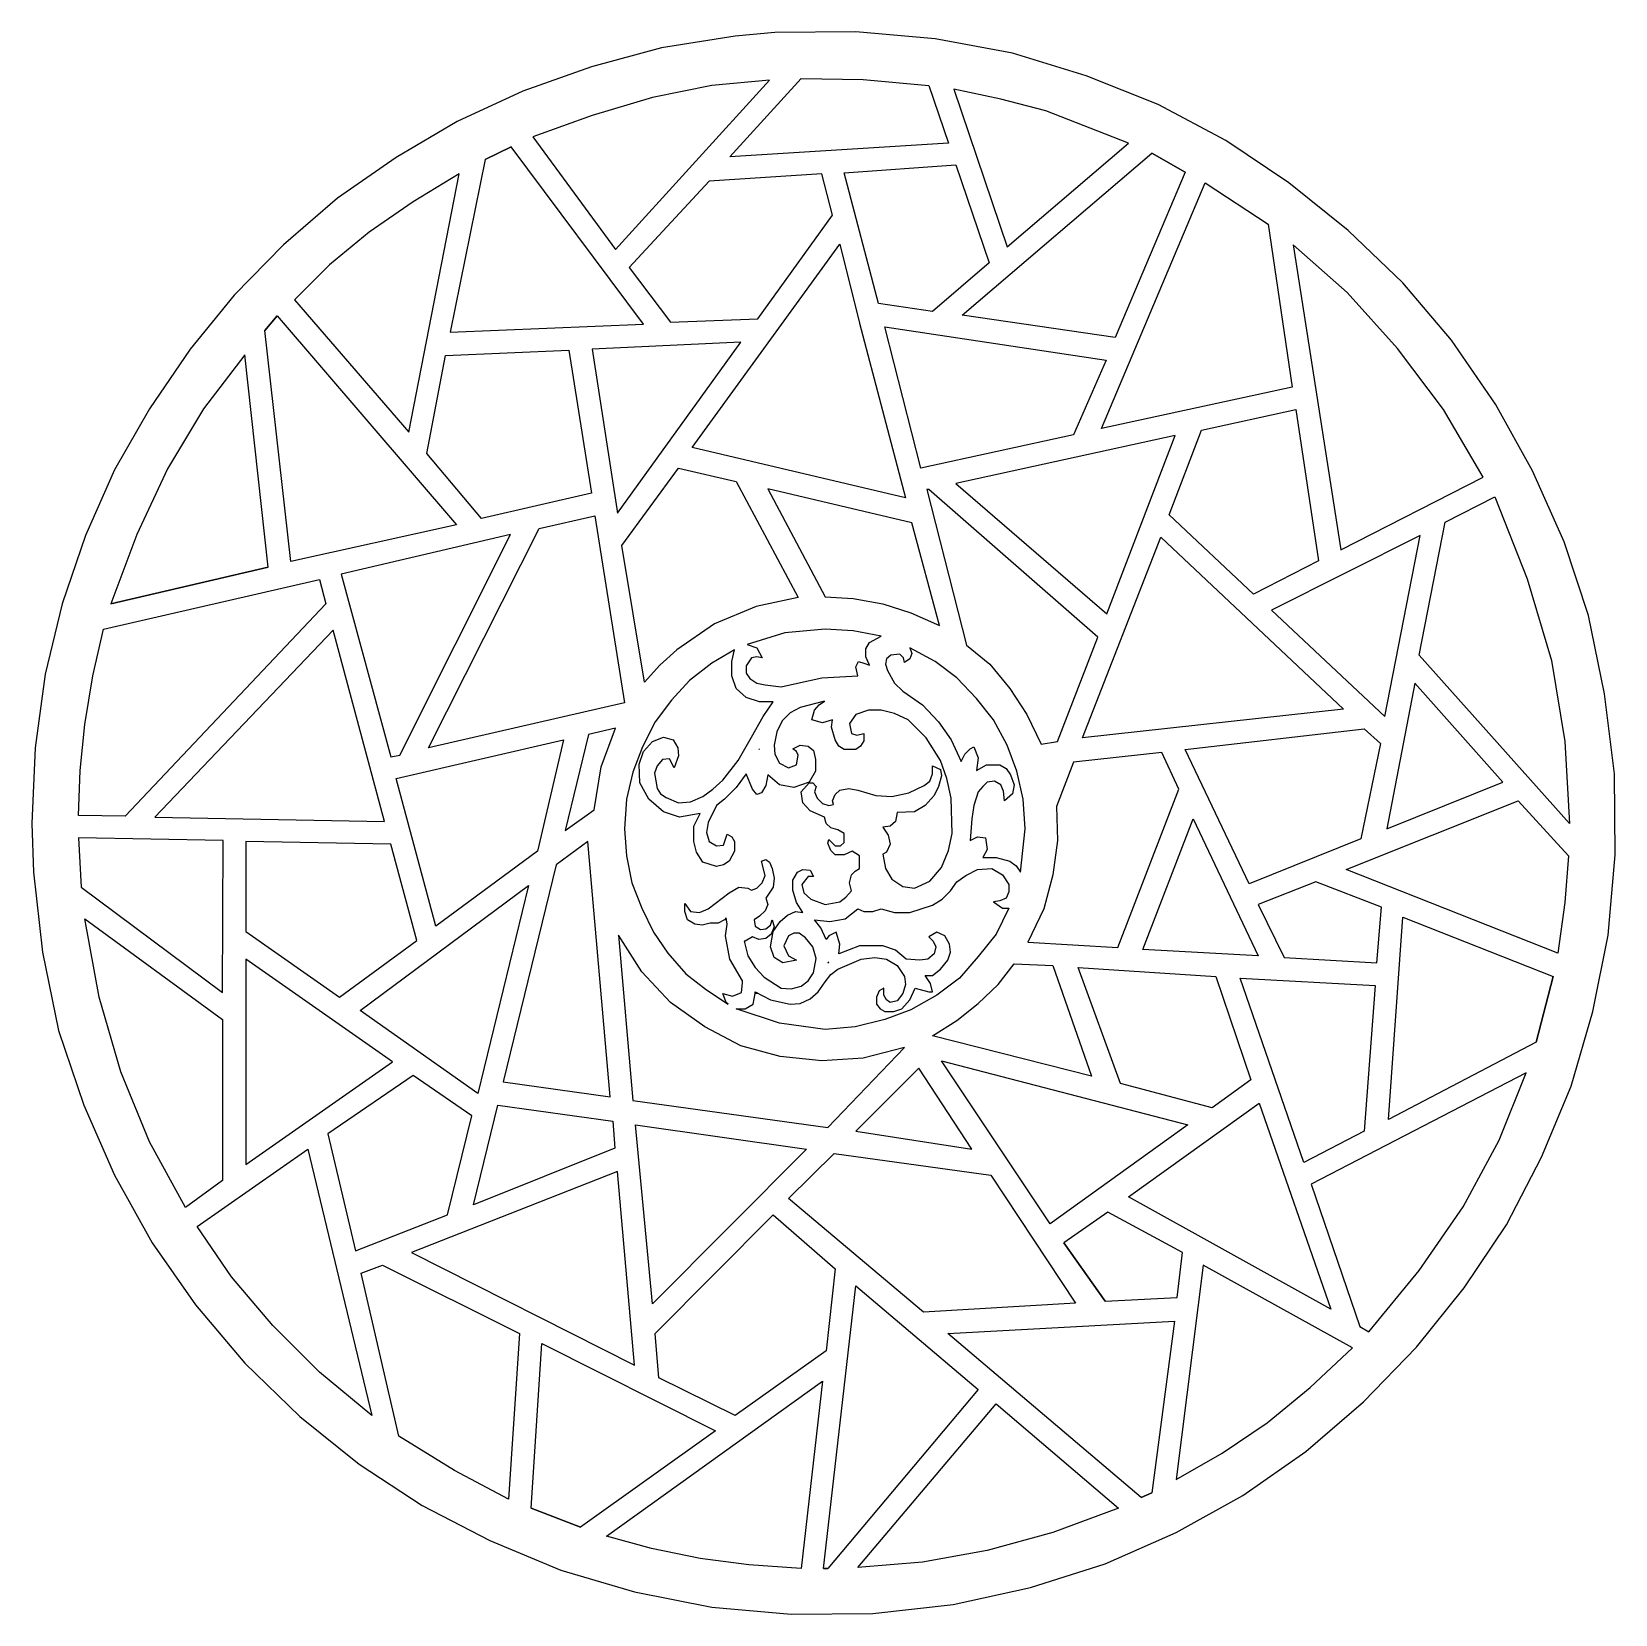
# Model space of a CAD drawing. Header units: centimetres. Extents: x 1.5 to 9.11, y -8.49 to -0.89.
import ezdxf

# ---------------------------------------------------------------- set-up
doc = ezdxf.new("R2010")
doc.units = ezdxf.units.CM
doc.header["$MEASUREMENT"] = 0
doc.layers.add('layer 1', color=7, linetype='Continuous')

msp = doc.modelspace()

# ---------------------------------------------------------------- linework, layer by layer
at = {"layer": 'layer 1', "color": 250}
for points, knots in [([(5.06954, -0.89523), (5.06954, -0.89523), (5.45845, -0.89094), (5.45845, -0.89094), (5.45845, -0.89094), (5.45845, -0.89094), (5.83874, -0.92546), (5.83874, -0.92546), (5.83874, -0.92546), (5.83874, -0.92546), (6.21028, -0.9946), (6.21028, -0.9946), (6.21028, -0.9946), (6.21028, -0.9946), (6.5646, -1.10271), (6.5646, -1.10271), (6.5646, -1.10271), (6.5646, -1.10271), (6.91031, -1.24091), (6.91031, -1.24091), (6.91031, -1.24091), (6.91031, -1.24091), (7.23436, -1.4138), (7.23436, -1.4138), (7.23436, -1.4138), (7.23436, -1.4138), (7.53683, -1.61691), (7.53683, -1.61691), (7.53683, -1.61691), (7.53683, -1.61691), (7.82193, -1.84585), (7.82193, -1.84585), (7.82193, -1.84585), (7.82193, -1.84585), (8.08555, -2.09649), (8.08555, -2.09649), (8.08555, -2.09649), (8.08555, -2.09649), (8.3189, -2.37304), (8.3189, -2.37304), (8.3189, -2.37304), (8.3189, -2.37304), (8.53062, -2.67975), (8.53062, -2.67975), (8.53062, -2.67975), (8.53062, -2.67975), (8.70782, -2.99956), (8.70782, -2.99956), (8.70782, -2.99956), (8.70782, -2.99956), (8.859, -3.34088), (8.859, -3.34088), (8.859, -3.34088), (8.859, -3.34088), (8.97568, -3.69519), (8.97568, -3.69519), (8.97568, -3.69519), (8.97568, -3.69519), (9.05347, -4.07116), (9.05347, -4.07116), (9.05347, -4.07116), (9.05347, -4.07116), (9.10098, -4.45569), (9.10098, -4.45569), (9.10098, -4.45569), (9.10098, -4.45569), (9.10528, -4.8446), (9.10528, -4.8446), (9.10528, -4.8446), (9.10528, -4.8446), (9.07075, -5.22917), (9.07075, -5.22917), (9.07075, -5.22917), (9.07075, -5.22917), (8.99731, -5.59643), (8.99731, -5.59643), (8.99731, -5.59643), (8.99731, -5.59643), (8.89361, -5.95503), (8.89361, -5.95503), (8.89361, -5.95503), (8.89361, -5.95503), (8.75101, -6.29634), (8.75101, -6.29634), (8.75101, -6.29634), (8.75101, -6.29634), (8.5824, -6.62041), (8.5824, -6.62041), (8.5824, -6.62041), (8.5824, -6.62041), (8.37943, -6.9229), (8.37943, -6.9229), (8.37943, -6.9229), (8.37943, -6.9229), (8.15034, -7.20806), (8.15034, -7.20806), (8.15034, -7.20806), (8.15034, -7.20806), (7.89543, -7.47163), (7.89543, -7.47163), (7.89543, -7.47163), (7.89543, -7.47163), (7.61891, -7.70933), (7.61891, -7.70933), (7.61891, -7.70933), (7.61891, -7.70933), (7.31643, -7.92105), (7.31643, -7.92105), (7.31643, -7.92105), (7.31643, -7.92105), (6.99669, -8.09825), (6.99669, -8.09825), (6.99669, -8.09825), (6.99669, -8.09825), (6.65539, -8.24943), (6.65539, -8.24943), (6.65539, -8.24943), (6.65539, -8.24943), (6.29673, -8.36181), (6.29673, -8.36181), (6.29673, -8.36181), (6.29673, -8.36181), (5.9251, -8.4439), (5.9251, -8.4439), (5.9251, -8.4439), (5.9251, -8.4439), (5.54052, -8.48711), (5.54052, -8.48711), (5.54052, -8.48711), (5.54052, -8.48711), (5.14732, -8.49141), (5.14732, -8.49141), (5.14732, -8.49141), (5.14732, -8.49141), (4.76711, -8.45688), (4.76711, -8.45688), (4.76711, -8.45688), (4.76711, -8.45688), (4.39548, -8.38335), (4.39548, -8.38335), (4.39548, -8.38335), (4.39548, -8.38335), (4.04116, -8.27964), (4.04116, -8.27964), (4.04116, -8.27964), (4.04116, -8.27964), (3.69984, -8.13714), (3.69984, -8.13714), (3.69984, -8.13714), (3.69984, -8.13714), (3.37579, -7.96855), (3.37579, -7.96855), (3.37579, -7.96855), (3.37579, -7.96855), (3.07336, -7.76986), (3.07336, -7.76986), (3.07336, -7.76986), (3.07336, -7.76986), (2.78811, -7.54077), (2.78811, -7.54077), (2.78811, -7.54077), (2.78811, -7.54077), (2.52455, -7.28586), (2.52455, -7.28586), (2.52455, -7.28586), (2.52455, -7.28586), (2.28687, -7.00505), (2.28687, -7.00505), (2.28687, -7.00505), (2.28687, -7.00505), (2.0795, -6.70686), (2.0795, -6.70686), (2.0795, -6.70686), (2.0795, -6.70686), (1.89807, -6.38278), (1.89807, -6.38278), (1.89807, -6.38278), (1.89807, -6.38278), (1.75115, -6.04579), (1.75115, -6.04579), (1.75115, -6.04579), (1.75115, -6.04579), (1.63011, -5.68714), (1.63011, -5.68714), (1.63011, -5.68714), (1.63011, -5.68714), (1.55234, -5.31118), (1.55234, -5.31118), (1.55234, -5.31118), (1.55234, -5.31118), (1.50911, -4.92666), (1.50911, -4.92666), (1.50911, -4.92666), (1.50911, -4.92666), (1.50051, -4.69327), (1.50051, -4.69327), (1.50051, -4.69327), (1.50051, -4.69327), (1.51778, -4.3304), (1.51778, -4.3304), (1.51778, -4.3304), (1.51778, -4.3304), (1.56531, -3.97607), (1.56531, -3.97607), (1.56531, -3.97607), (1.56531, -3.97607), (1.64746, -3.63899), (1.64746, -3.63899), (1.64746, -3.63899), (1.64746, -3.63899), (1.75975, -3.3106), (1.75975, -3.3106), (1.75975, -3.3106), (1.75975, -3.3106), (1.89807, -2.99523), (1.89807, -2.99523), (1.89807, -2.99523), (1.89807, -2.99523), (2.06654, -2.70141), (2.06654, -2.70141), (2.06654, -2.70141), (2.06654, -2.70141), (2.26097, -2.41617), (2.26097, -2.41617), (2.26097, -2.41617), (2.26097, -2.41617), (2.47269, -2.15702), (2.47269, -2.15702), (2.47269, -2.15702), (2.47269, -2.15702), (2.71034, -1.91498), (2.71034, -1.91498), (2.71034, -1.91498), (2.71034, -1.91498), (2.9696, -1.69027), (2.9696, -1.69027), (2.9696, -1.69027), (2.9696, -1.69027), (3.25045, -1.49584), (3.25045, -1.49584), (3.25045, -1.49584), (3.25045, -1.49584), (3.54433, -1.32301), (3.54433, -1.32301), (3.54433, -1.32301), (3.54433, -1.32301), (3.85979, -1.1761), (3.85979, -1.1761), (3.85979, -1.1761), (3.85979, -1.1761), (4.18813, -1.05942), (4.18813, -1.05942), (4.18813, -1.05942), (4.18813, -1.05942), (4.52514, -0.9687), (4.52514, -0.9687), (4.52514, -0.9687), (4.52514, -0.9687), (4.87945, -0.91248), (4.87945, -0.91248), (4.87945, -0.91248), (4.87945, -0.91248), (5.06954, -0.89523), (5.06954, -0.89523)], [0, 0, 0, 0, 0.0149254, 0.0149254, 0.0149254, 0.0149254, 0.0298507, 0.0298507, 0.0298507, 0.0298507, 0.0447761, 0.0447761, 0.0447761, 0.0447761, 0.0597015, 0.0597015, 0.0597015, 0.0597015, 0.0746269, 0.0746269, 0.0746269, 0.0746269, 0.0895522, 0.0895522, 0.0895522, 0.0895522, 0.1044776, 0.1044776, 0.1044776, 0.1044776, 0.119403, 0.119403, 0.119403, 0.119403, 0.1343284, 0.1343284, 0.1343284, 0.1343284, 0.1492537, 0.1492537, 0.1492537, 0.1492537, 0.1641791, 0.1641791, 0.1641791, 0.1641791, 0.1791045, 0.1791045, 0.1791045, 0.1791045, 0.1940299, 0.1940299, 0.1940299, 0.1940299, 0.2089552, 0.2089552, 0.2089552, 0.2089552, 0.2238806, 0.2238806, 0.2238806, 0.2238806, 0.238806, 0.238806, 0.238806, 0.238806, 0.2537313, 0.2537313, 0.2537313, 0.2537313, 0.2686567, 0.2686567, 0.2686567, 0.2686567, 0.2835821, 0.2835821, 0.2835821, 0.2835821, 0.2985075, 0.2985075, 0.2985075, 0.2985075, 0.3134328, 0.3134328, 0.3134328, 0.3134328, 0.3283582, 0.3283582, 0.3283582, 0.3283582, 0.3432836, 0.3432836, 0.3432836, 0.3432836, 0.358209, 0.358209, 0.358209, 0.358209, 0.3731343, 0.3731343, 0.3731343, 0.3731343, 0.3880597, 0.3880597, 0.3880597, 0.3880597, 0.4029851, 0.4029851, 0.4029851, 0.4029851, 0.4179104, 0.4179104, 0.4179104, 0.4179104, 0.4328358, 0.4328358, 0.4328358, 0.4328358, 0.4477612, 0.4477612, 0.4477612, 0.4477612, 0.4626866, 0.4626866, 0.4626866, 0.4626866, 0.4776119, 0.4776119, 0.4776119, 0.4776119, 0.4925373, 0.4925373, 0.4925373, 0.4925373, 0.5074627, 0.5074627, 0.5074627, 0.5074627, 0.5223881, 0.5223881, 0.5223881, 0.5223881, 0.5373134, 0.5373134, 0.5373134, 0.5373134, 0.5522388, 0.5522388, 0.5522388, 0.5522388, 0.5671642, 0.5671642, 0.5671642, 0.5671642, 0.5820896, 0.5820896, 0.5820896, 0.5820896, 0.5970149, 0.5970149, 0.5970149, 0.5970149, 0.6119403, 0.6119403, 0.6119403, 0.6119403, 0.6268657, 0.6268657, 0.6268657, 0.6268657, 0.641791, 0.641791, 0.641791, 0.641791, 0.6567164, 0.6567164, 0.6567164, 0.6567164, 0.6716418, 0.6716418, 0.6716418, 0.6716418, 0.6865672, 0.6865672, 0.6865672, 0.6865672, 0.7014925, 0.7014925, 0.7014925, 0.7014925, 0.7164179, 0.7164179, 0.7164179, 0.7164179, 0.7313433, 0.7313433, 0.7313433, 0.7313433, 0.7462687, 0.7462687, 0.7462687, 0.7462687, 0.761194, 0.761194, 0.761194, 0.761194, 0.7761194, 0.7761194, 0.7761194, 0.7761194, 0.7910448, 0.7910448, 0.7910448, 0.7910448, 0.8059701, 0.8059701, 0.8059701, 0.8059701, 0.8208955, 0.8208955, 0.8208955, 0.8208955, 0.8358209, 0.8358209, 0.8358209, 0.8358209, 0.8507463, 0.8507463, 0.8507463, 0.8507463, 0.8656716, 0.8656716, 0.8656716, 0.8656716, 0.880597, 0.880597, 0.880597, 0.880597, 0.8955224, 0.8955224, 0.8955224, 0.8955224, 0.9104478, 0.9104478, 0.9104478, 0.9104478, 0.9253731, 0.9253731, 0.9253731, 0.9253731, 0.9402985, 0.9402985, 0.9402985, 0.9402985, 0.9552239, 0.9552239, 0.9552239, 0.9552239, 0.9701493, 0.9701493, 0.9701493, 0.9701493, 1, 1, 1, 1]), ([(3.90723, -1.39652), (3.90723, -1.39652), (4.1925, -1.29281), (4.1925, -1.29281), (4.1925, -1.29281), (4.1925, -1.29281), (4.48197, -1.20633), (4.48197, -1.20633), (4.48197, -1.20633), (4.48197, -1.20633), (4.76711, -1.15014), (4.76711, -1.15014), (4.76711, -1.15014), (4.76711, -1.15014), (5.04363, -1.12423), (5.04363, -1.12423), (5.04363, -1.12423), (5.04363, -1.12423), (4.30476, -1.93664), (4.30476, -1.93664), (4.30476, -1.93664), (4.30476, -1.93664), (3.90723, -1.39652), (3.90723, -1.39652)], [0, 0, 0, 0, 0.1428571, 0.1428571, 0.1428571, 0.1428571, 0.2857143, 0.2857143, 0.2857143, 0.2857143, 0.4285714, 0.4285714, 0.4285714, 0.4285714, 0.5714286, 0.5714286, 0.5714286, 0.5714286, 0.7142857, 0.7142857, 0.7142857, 0.7142857, 1, 1, 1, 1]), ([(5.19489, -1.11566), (5.19489, -1.11566), (4.8535, -1.49149), (4.8535, -1.49149), (4.8535, -1.49149), (4.8535, -1.49149), (5.90352, -1.42666), (5.90352, -1.42666), (5.90352, -1.42666), (5.90352, -1.42666), (5.80846, -1.15014), (5.80846, -1.15014), (5.80846, -1.15014), (5.80846, -1.15014), (5.49308, -1.11995), (5.49308, -1.11995), (5.49308, -1.11995), (5.49308, -1.11995), (5.19489, -1.11566), (5.19489, -1.11566)], [0, 0, 0, 0, 0.1666667, 0.1666667, 0.1666667, 0.1666667, 0.3333333, 0.3333333, 0.3333333, 0.3333333, 0.5, 0.5, 0.5, 0.5, 0.6666667, 0.6666667, 0.6666667, 0.6666667, 1, 1, 1, 1]), ([(6.76765, -1.42666), (6.76765, -1.42666), (6.18435, -1.92369), (6.18435, -1.92369), (6.18435, -1.92369), (6.18435, -1.92369), (5.92944, -1.16744), (5.92944, -1.16744), (5.92944, -1.16744), (5.92944, -1.16744), (6.15414, -1.21499), (6.15414, -1.21499), (6.15414, -1.21499), (6.15414, -1.21499), (6.3702, -1.27114), (6.3702, -1.27114), (6.3702, -1.27114), (6.3702, -1.27114), (6.76765, -1.42666), (6.76765, -1.42666)], [0, 0, 0, 0, 0.1666667, 0.1666667, 0.1666667, 0.1666667, 0.3333333, 0.3333333, 0.3333333, 0.3333333, 0.5, 0.5, 0.5, 0.5, 0.6666667, 0.6666667, 0.6666667, 0.6666667, 1, 1, 1, 1]), ([(3.80355, -1.44398), (3.80355, -1.44398), (4.43877, -2.29523), (4.43877, -2.29523), (4.43877, -2.29523), (4.43877, -2.29523), (3.50972, -2.33411), (3.50972, -2.33411), (3.50972, -2.33411), (3.50972, -2.33411), (3.67821, -1.50446), (3.67821, -1.50446), (3.67821, -1.50446), (3.67821, -1.50446), (3.80355, -1.44398), (3.80355, -1.44398)], [0, 0, 0, 0, 0.2, 0.2, 0.2, 0.2, 0.4, 0.4, 0.4, 0.4, 0.6, 0.6, 0.6, 0.6, 1, 1, 1, 1]), ([(3.67821, -1.50446), (3.67821, -1.50446), (3.80355, -1.44398), (3.80355, -1.44398), (3.80355, -1.44398), (3.80355, -1.44398), (3.67821, -1.50446), (3.67821, -1.50446)], [0, 0, 0, 0, 0.3333333, 0.3333333, 0.3333333, 0.3333333, 1, 1, 1, 1]), ([(6.88009, -1.47427), (6.88009, -1.47427), (5.96834, -2.25204), (5.96834, -2.25204), (5.96834, -2.25204), (5.96834, -2.25204), (6.70284, -2.36003), (6.70284, -2.36003), (6.70284, -2.36003), (6.70284, -2.36003), (7.03989, -1.56502), (7.03989, -1.56502), (7.03989, -1.56502), (7.03989, -1.56502), (6.88009, -1.47427), (6.88009, -1.47427)], [0, 0, 0, 0, 0.2, 0.2, 0.2, 0.2, 0.4, 0.4, 0.4, 0.4, 0.6, 0.6, 0.6, 0.6, 1, 1, 1, 1]), ([(7.03989, -1.56502), (7.03989, -1.56502), (6.88009, -1.47427), (6.88009, -1.47427), (6.88009, -1.47427), (6.88009, -1.47427), (7.03989, -1.56502), (7.03989, -1.56502)], [0, 0, 0, 0, 0.3333333, 0.3333333, 0.3333333, 0.3333333, 1, 1, 1, 1]), ([(3.55291, -1.57363), (3.55291, -1.57363), (3.31098, -2.81367), (3.31098, -2.81367), (3.31098, -2.81367), (3.31098, -2.81367), (2.76218, -2.17851), (2.76218, -2.17851), (2.76218, -2.17851), (2.76218, -2.17851), (2.93071, -2.01002), (2.93071, -2.01002), (2.93071, -2.01002), (2.93071, -2.01002), (3.12085, -1.85451), (3.12085, -1.85451), (3.12085, -1.85451), (3.12085, -1.85451), (3.33262, -1.70754), (3.33262, -1.70754), (3.33262, -1.70754), (3.33262, -1.70754), (3.55291, -1.57363), (3.55291, -1.57363)], [0, 0, 0, 0, 0.1428571, 0.1428571, 0.1428571, 0.1428571, 0.2857143, 0.2857143, 0.2857143, 0.2857143, 0.4285714, 0.4285714, 0.4285714, 0.4285714, 0.5714286, 0.5714286, 0.5714286, 0.5714286, 0.7142857, 0.7142857, 0.7142857, 0.7142857, 1, 1, 1, 1]), ([(5.3461, -1.77236), (5.3461, -1.77236), (4.98744, -2.26928), (4.98744, -2.26928), (4.98744, -2.26928), (4.98744, -2.26928), (4.56832, -2.28655), (4.56832, -2.28655), (4.56832, -2.28655), (4.56832, -2.28655), (4.36958, -2.02299), (4.36958, -2.02299), (4.36958, -2.02299), (4.36958, -2.02299), (4.75415, -1.60822), (4.75415, -1.60822), (4.75415, -1.60822), (4.75415, -1.60822), (5.29427, -1.57363), (5.29427, -1.57363), (5.29427, -1.57363), (5.29427, -1.57363), (5.3461, -1.77236), (5.3461, -1.77236)], [0, 0, 0, 0, 0.1428571, 0.1428571, 0.1428571, 0.1428571, 0.2857143, 0.2857143, 0.2857143, 0.2857143, 0.4285714, 0.4285714, 0.4285714, 0.4285714, 0.5714286, 0.5714286, 0.5714286, 0.5714286, 0.7142857, 0.7142857, 0.7142857, 0.7142857, 1, 1, 1, 1]), ([(5.56647, -2.19587), (5.56647, -2.19587), (5.82578, -2.23475), (5.82578, -2.23475), (5.82578, -2.23475), (5.82578, -2.23475), (6.09796, -2.00139), (6.09796, -2.00139), (6.09796, -2.00139), (6.09796, -2.00139), (5.93806, -1.53041), (5.93806, -1.53041), (5.93806, -1.53041), (5.93806, -1.53041), (5.40227, -1.56932), (5.40227, -1.56932), (5.40227, -1.56932), (5.40227, -1.56932), (5.56647, -2.19587), (5.56647, -2.19587)], [0, 0, 0, 0, 0.1666667, 0.1666667, 0.1666667, 0.1666667, 0.3333333, 0.3333333, 0.3333333, 0.3333333, 0.5, 0.5, 0.5, 0.5, 0.6666667, 0.6666667, 0.6666667, 0.6666667, 1, 1, 1, 1]), ([(6.63809, -2.79645), (6.63809, -2.79645), (7.55408, -2.59769), (7.55408, -2.59769), (7.55408, -2.59769), (7.55408, -2.59769), (7.43745, -1.81564), (7.43745, -1.81564), (7.43745, -1.81564), (7.43745, -1.81564), (7.13495, -1.61691), (7.13495, -1.61691), (7.13495, -1.61691), (7.13495, -1.61691), (6.63809, -2.79645), (6.63809, -2.79645)], [0, 0, 0, 0, 0.2, 0.2, 0.2, 0.2, 0.4, 0.4, 0.4, 0.4, 0.6, 0.6, 0.6, 0.6, 1, 1, 1, 1]), ([(5.47571, -2.29091), (5.47571, -2.29091), (5.38066, -1.91072), (5.38066, -1.91072), (5.38066, -1.91072), (5.38066, -1.91072), (4.67204, -2.88718), (4.67204, -2.88718), (4.67204, -2.88718), (4.67204, -2.88718), (5.69612, -3.12915), (5.69612, -3.12915), (5.69612, -3.12915), (5.69612, -3.12915), (5.47571, -2.29091), (5.47571, -2.29091)], [0, 0, 0, 0, 0.2, 0.2, 0.2, 0.2, 0.4, 0.4, 0.4, 0.4, 0.6, 0.6, 0.6, 0.6, 1, 1, 1, 1]), ([(8.47014, -3.02984), (8.47014, -3.02984), (7.78746, -3.3797), (7.78746, -3.3797), (7.78746, -3.3797), (7.78746, -3.3797), (7.55839, -1.91498), (7.55839, -1.91498), (7.55839, -1.91498), (7.55839, -1.91498), (7.81763, -2.14404), (7.81763, -2.14404), (7.81763, -2.14404), (7.81763, -2.14404), (8.05962, -2.41191), (8.05962, -2.41191), (8.05962, -2.41191), (8.05962, -2.41191), (8.27996, -2.70571), (8.27996, -2.70571), (8.27996, -2.70571), (8.27996, -2.70571), (8.47014, -3.02984), (8.47014, -3.02984)], [0, 0, 0, 0, 0.1428571, 0.1428571, 0.1428571, 0.1428571, 0.2857143, 0.2857143, 0.2857143, 0.2857143, 0.4285714, 0.4285714, 0.4285714, 0.4285714, 0.5714286, 0.5714286, 0.5714286, 0.5714286, 0.7142857, 0.7142857, 0.7142857, 0.7142857, 1, 1, 1, 1]), ([(2.68009, -2.25632), (2.68009, -2.25632), (2.61962, -2.32542), (2.61962, -2.32542), (2.61962, -2.32542), (2.61962, -2.32542), (2.68009, -2.25632), (2.68009, -2.25632)], [0, 0, 0, 0, 0.3333333, 0.3333333, 0.3333333, 0.3333333, 1, 1, 1, 1]), ([(2.61962, -2.32542), (2.61962, -2.32542), (2.74493, -3.43597), (2.74493, -3.43597), (2.74493, -3.43597), (2.74493, -3.43597), (3.53994, -3.25875), (3.53994, -3.25875), (3.53994, -3.25875), (3.53994, -3.25875), (2.68009, -2.25632), (2.68009, -2.25632), (2.68009, -2.25632), (2.68009, -2.25632), (2.61962, -2.32542), (2.61962, -2.32542)], [0, 0, 0, 0, 0.2, 0.2, 0.2, 0.2, 0.4, 0.4, 0.4, 0.4, 0.6, 0.6, 0.6, 0.6, 1, 1, 1, 1]), ([(6.50409, -2.82667), (6.50409, -2.82667), (6.65967, -2.46807), (6.65967, -2.46807), (6.65967, -2.46807), (6.65967, -2.46807), (5.5967, -2.30815), (5.5967, -2.30815), (5.5967, -2.30815), (5.5967, -2.30815), (5.76959, -2.98656), (5.76959, -2.98656), (5.76959, -2.98656), (5.76959, -2.98656), (6.50409, -2.82667), (6.50409, -2.82667)], [0, 0, 0, 0, 0.2, 0.2, 0.2, 0.2, 0.4, 0.4, 0.4, 0.4, 0.6, 0.6, 0.6, 0.6, 1, 1, 1, 1]), ([(3.48808, -2.44647), (3.48808, -2.44647), (3.39739, -2.9174), (3.39739, -2.9174), (3.39739, -2.9174), (3.39739, -2.9174), (3.66097, -3.22856), (3.66097, -3.22856), (3.66097, -3.22856), (3.66097, -3.22856), (4.18813, -3.10756), (4.18813, -3.10756), (4.18813, -3.10756), (4.18813, -3.10756), (4.08007, -2.42054), (4.08007, -2.42054), (4.08007, -2.42054), (4.08007, -2.42054), (3.48808, -2.44647), (3.48808, -2.44647)], [0, 0, 0, 0, 0.1666667, 0.1666667, 0.1666667, 0.1666667, 0.3333333, 0.3333333, 0.3333333, 0.3333333, 0.5, 0.5, 0.5, 0.5, 0.6666667, 0.6666667, 0.6666667, 0.6666667, 1, 1, 1, 1]), ([(4.1925, -2.41617), (4.1925, -2.41617), (4.90537, -2.38168), (4.90537, -2.38168), (4.90537, -2.38168), (4.90537, -2.38168), (4.3134, -3.20263), (4.3134, -3.20263), (4.3134, -3.20263), (4.3134, -3.20263), (4.1925, -2.41617), (4.1925, -2.41617)], [0, 0, 0, 0, 0.25, 0.25, 0.25, 0.25, 0.5, 0.5, 0.5, 0.5, 1, 1, 1, 1]), ([(1.88071, -3.63899), (1.88071, -3.63899), (2.00609, -3.30636), (2.00609, -3.30636), (2.00609, -3.30636), (2.00609, -3.30636), (2.15296, -2.99092), (2.15296, -2.99092), (2.15296, -2.99092), (2.15296, -2.99092), (2.32579, -2.70141), (2.32579, -2.70141), (2.32579, -2.70141), (2.32579, -2.70141), (2.52455, -2.44214), (2.52455, -2.44214), (2.52455, -2.44214), (2.52455, -2.44214), (2.63693, -3.46191), (2.63693, -3.46191), (2.63693, -3.46191), (2.63693, -3.46191), (1.88071, -3.63899), (1.88071, -3.63899)], [0, 0, 0, 0, 0.1428571, 0.1428571, 0.1428571, 0.1428571, 0.2857143, 0.2857143, 0.2857143, 0.2857143, 0.4285714, 0.4285714, 0.4285714, 0.4285714, 0.5714286, 0.5714286, 0.5714286, 0.5714286, 0.7142857, 0.7142857, 0.7142857, 0.7142857, 1, 1, 1, 1]), ([(6.96208, -3.2113), (6.96208, -3.2113), (7.36831, -3.59151), (7.36831, -3.59151), (7.36831, -3.59151), (7.36831, -3.59151), (7.67947, -3.43159), (7.67947, -3.43159), (7.67947, -3.43159), (7.67947, -3.43159), (7.57135, -2.70571), (7.57135, -2.70571), (7.57135, -2.70571), (7.57135, -2.70571), (7.11771, -2.80513), (7.11771, -2.80513), (7.11771, -2.80513), (7.11771, -2.80513), (6.96208, -3.2113), (6.96208, -3.2113)], [0, 0, 0, 0, 0.1666667, 0.1666667, 0.1666667, 0.1666667, 0.3333333, 0.3333333, 0.3333333, 0.3333333, 0.5, 0.5, 0.5, 0.5, 0.6666667, 0.6666667, 0.6666667, 0.6666667, 1, 1, 1, 1]), ([(6.99236, -2.83104), (6.99236, -2.83104), (6.66398, -3.68658), (6.66398, -3.68658), (6.66398, -3.68658), (6.66398, -3.68658), (5.93806, -3.06006), (5.93806, -3.06006), (5.93806, -3.06006), (5.93806, -3.06006), (6.99236, -2.83104), (6.99236, -2.83104)], [0, 0, 0, 0, 0.25, 0.25, 0.25, 0.25, 0.5, 0.5, 0.5, 0.5, 1, 1, 1, 1]), ([(4.44303, -4.01495), (4.44303, -4.01495), (4.51647, -3.93282), (4.51647, -3.93282), (4.51647, -3.93282), (4.51647, -3.93282), (4.59864, -3.85942), (4.59864, -3.85942), (4.59864, -3.85942), (4.59864, -3.85942), (4.78007, -3.73406), (4.78007, -3.73406), (4.78007, -3.73406), (4.78007, -3.73406), (4.97889, -3.65198), (4.97889, -3.65198), (4.97889, -3.65198), (4.97889, -3.65198), (5.18193, -3.60877), (5.18193, -3.60877), (5.18193, -3.60877), (5.18193, -3.60877), (4.88377, -3.0514), (4.88377, -3.0514), (4.88377, -3.0514), (4.88377, -3.0514), (4.60718, -2.98656), (4.60718, -2.98656), (4.60718, -2.98656), (4.60718, -2.98656), (4.33506, -3.35819), (4.33506, -3.35819), (4.33506, -3.35819), (4.33506, -3.35819), (4.44303, -4.01495), (4.44303, -4.01495)], [0, 0, 0, 0, 0.1, 0.1, 0.1, 0.1, 0.2, 0.2, 0.2, 0.2, 0.3, 0.3, 0.3, 0.3, 0.4, 0.4, 0.4, 0.4, 0.5, 0.5, 0.5, 0.5, 0.6, 0.6, 0.6, 0.6, 0.7, 0.7, 0.7, 0.7, 0.8, 0.8, 0.8, 0.8, 1, 1, 1, 1]), ([(5.86029, -3.74273), (5.86029, -3.74273), (5.72204, -3.68222), (5.72204, -3.68222), (5.72204, -3.68222), (5.72204, -3.68222), (5.58813, -3.63899), (5.58813, -3.63899), (5.58813, -3.63899), (5.58813, -3.63899), (5.44549, -3.61305), (5.44549, -3.61305), (5.44549, -3.61305), (5.44549, -3.61305), (5.31151, -3.60444), (5.31151, -3.60444), (5.31151, -3.60444), (5.31151, -3.60444), (5.03502, -3.08591), (5.03502, -3.08591), (5.03502, -3.08591), (5.03502, -3.08591), (5.72632, -3.25018), (5.72632, -3.25018), (5.72632, -3.25018), (5.72632, -3.25018), (5.86029, -3.74273), (5.86029, -3.74273)], [0, 0, 0, 0, 0.125, 0.125, 0.125, 0.125, 0.25, 0.25, 0.25, 0.25, 0.375, 0.375, 0.375, 0.375, 0.5, 0.5, 0.5, 0.5, 0.625, 0.625, 0.625, 0.625, 0.75, 0.75, 0.75, 0.75, 1, 1, 1, 1]), ([(6.34858, -4.31305), (6.34858, -4.31305), (6.27941, -4.17047), (6.27941, -4.17047), (6.27941, -4.17047), (6.27941, -4.17047), (6.19732, -4.04521), (6.19732, -4.04521), (6.19732, -4.04521), (6.19732, -4.04521), (6.1023, -3.9285), (6.1023, -3.9285), (6.1023, -3.9285), (6.1023, -3.9285), (5.9899, -3.83778), (5.9899, -3.83778), (5.9899, -3.83778), (5.9899, -3.83778), (5.79984, -3.09027), (5.79984, -3.09027), (5.79984, -3.09027), (5.79984, -3.09027), (5.80846, -3.09027), (5.80846, -3.09027), (5.80846, -3.09027), (5.80846, -3.09027), (6.62076, -3.79887), (6.62076, -3.79887), (6.62076, -3.79887), (6.62076, -3.79887), (6.42632, -4.3001), (6.42632, -4.3001), (6.42632, -4.3001), (6.42632, -4.3001), (6.34858, -4.31305), (6.34858, -4.31305)], [0, 0, 0, 0, 0.1, 0.1, 0.1, 0.1, 0.2, 0.2, 0.2, 0.2, 0.3, 0.3, 0.3, 0.3, 0.4, 0.4, 0.4, 0.4, 0.5, 0.5, 0.5, 0.5, 0.6, 0.6, 0.6, 0.6, 0.7, 0.7, 0.7, 0.7, 0.8, 0.8, 0.8, 0.8, 1, 1, 1, 1]), ([(8.88492, -4.69327), (8.88492, -4.69327), (8.86329, -4.3001), (8.86329, -4.3001), (8.86329, -4.3001), (8.86329, -4.3001), (8.79854, -3.91128), (8.79854, -3.91128), (8.79854, -3.91128), (8.79854, -3.91128), (8.68187, -3.51808), (8.68187, -3.51808), (8.68187, -3.51808), (8.68187, -3.51808), (8.52633, -3.12481), (8.52633, -3.12481), (8.52633, -3.12481), (8.52633, -3.12481), (8.28867, -3.2458), (8.28867, -3.2458), (8.28867, -3.2458), (8.28867, -3.2458), (8.16331, -3.88533), (8.16331, -3.88533), (8.16331, -3.88533), (8.16331, -3.88533), (8.88492, -4.69327), (8.88492, -4.69327)], [0, 0, 0, 0, 0.125, 0.125, 0.125, 0.125, 0.25, 0.25, 0.25, 0.25, 0.375, 0.375, 0.375, 0.375, 0.5, 0.5, 0.5, 0.5, 0.625, 0.625, 0.625, 0.625, 0.75, 0.75, 0.75, 0.75, 1, 1, 1, 1]), ([(4.20545, -3.21558), (4.20545, -3.21558), (3.93752, -3.27609), (3.93752, -3.27609), (3.93752, -3.27609), (3.93752, -3.27609), (3.40602, -4.3304), (3.40602, -4.3304), (3.40602, -4.3304), (3.40602, -4.3304), (4.34799, -4.11436), (4.34799, -4.11436), (4.34799, -4.11436), (4.34799, -4.11436), (4.20545, -3.21558), (4.20545, -3.21558)], [0, 0, 0, 0, 0.2, 0.2, 0.2, 0.2, 0.4, 0.4, 0.4, 0.4, 0.6, 0.6, 0.6, 0.6, 1, 1, 1, 1]), ([(3.2678, -4.36491), (3.2678, -4.36491), (3.22453, -4.37359), (3.22453, -4.37359), (3.22453, -4.37359), (3.22453, -4.37359), (2.98687, -3.49643), (2.98687, -3.49643), (2.98687, -3.49643), (2.98687, -3.49643), (3.79924, -3.30636), (3.79924, -3.30636), (3.79924, -3.30636), (3.79924, -3.30636), (3.2678, -4.36491), (3.2678, -4.36491)], [0, 0, 0, 0, 0.2, 0.2, 0.2, 0.2, 0.4, 0.4, 0.4, 0.4, 0.6, 0.6, 0.6, 0.6, 1, 1, 1, 1]), ([(6.92328, -3.3193), (6.92328, -3.3193), (6.54736, -4.28285), (6.54736, -4.28285), (6.54736, -4.28285), (6.54736, -4.28285), (7.80041, -4.14456), (7.80041, -4.14456), (7.80041, -4.14456), (7.80041, -4.14456), (6.92328, -3.3193), (6.92328, -3.3193)], [0, 0, 0, 0, 0.25, 0.25, 0.25, 0.25, 0.5, 0.5, 0.5, 0.5, 1, 1, 1, 1]), ([(7.99923, -4.17909), (7.99923, -4.17909), (7.45472, -3.66926), (7.45472, -3.66926), (7.45472, -3.66926), (7.45472, -3.66926), (8.16769, -3.3106), (8.16769, -3.3106), (8.16769, -3.3106), (8.16769, -3.3106), (7.99923, -4.17909), (7.99923, -4.17909)], [0, 0, 0, 0, 0.25, 0.25, 0.25, 0.25, 0.5, 0.5, 0.5, 0.5, 1, 1, 1, 1]), ([(2.63693, -3.46191), (2.63693, -3.46191), (1.88071, -3.63899), (1.88071, -3.63899), (1.88071, -3.63899), (1.88071, -3.63899), (2.63693, -3.46191), (2.63693, -3.46191)], [0, 0, 0, 0, 0.3333333, 0.3333333, 0.3333333, 0.3333333, 1, 1, 1, 1]), ([(1.72525, -4.65445), (1.72525, -4.65445), (1.94991, -4.65875), (1.94991, -4.65875), (1.94991, -4.65875), (1.94991, -4.65875), (2.91344, -3.63899), (2.91344, -3.63899), (2.91344, -3.63899), (2.91344, -3.63899), (2.88316, -3.52235), (2.88316, -3.52235), (2.88316, -3.52235), (2.88316, -3.52235), (1.84621, -3.76001), (1.84621, -3.76001), (1.84621, -3.76001), (1.84621, -3.76001), (1.79436, -3.98468), (1.79436, -3.98468), (1.79436, -3.98468), (1.79436, -3.98468), (1.75548, -4.21803), (1.75548, -4.21803), (1.75548, -4.21803), (1.75548, -4.21803), (1.7338, -4.43843), (1.7338, -4.43843), (1.7338, -4.43843), (1.7338, -4.43843), (1.72525, -4.65445), (1.72525, -4.65445)], [0, 0, 0, 0, 0.1111111, 0.1111111, 0.1111111, 0.1111111, 0.2222222, 0.2222222, 0.2222222, 0.2222222, 0.3333333, 0.3333333, 0.3333333, 0.3333333, 0.4444444, 0.4444444, 0.4444444, 0.4444444, 0.5555556, 0.5555556, 0.5555556, 0.5555556, 0.6666667, 0.6666667, 0.6666667, 0.6666667, 0.7777778, 0.7777778, 0.7777778, 0.7777778, 1, 1, 1, 1]), ([(3.19427, -4.68468), (3.19427, -4.68468), (2.09247, -4.66312), (2.09247, -4.66312), (2.09247, -4.66312), (2.09247, -4.66312), (2.94798, -3.76438), (2.94798, -3.76438), (2.94798, -3.76438), (2.94798, -3.76438), (3.19427, -4.68468), (3.19427, -4.68468)], [0, 0, 0, 0, 0.25, 0.25, 0.25, 0.25, 0.5, 0.5, 0.5, 0.5, 1, 1, 1, 1]), ([(5.17763, -4.01928), (5.17763, -4.01928), (5.09988, -4.03655), (5.09988, -4.03655), (5.09988, -4.03655), (5.09988, -4.03655), (5.02207, -4.02795), (5.02207, -4.02795), (5.02207, -4.02795), (5.02207, -4.02795), (4.98316, -4.01928), (4.98316, -4.01928), (4.98316, -4.01928), (4.98316, -4.01928), (4.94857, -3.99761), (4.94857, -3.99761), (4.94857, -3.99761), (4.94857, -3.99761), (4.93133, -3.97171), (4.93133, -3.97171), (4.93133, -3.97171), (4.93133, -3.97171), (4.93133, -3.93717), (4.93133, -3.93717), (4.93133, -3.93717), (4.93133, -3.93717), (4.95726, -3.89832), (4.95726, -3.89832), (4.95726, -3.89832), (4.95726, -3.89832), (4.98316, -3.89392), (4.98316, -3.89392), (4.98316, -3.89392), (4.98316, -3.89392), (5.0091, -3.89832), (5.0091, -3.89832), (5.0091, -3.89832), (5.0091, -3.89832), (4.98316, -3.8507), (4.98316, -3.8507), (4.98316, -3.8507), (4.98316, -3.8507), (4.93562, -3.83346), (4.93562, -3.83346), (4.93562, -3.83346), (4.93562, -3.83346), (5.11707, -3.77734), (5.11707, -3.77734), (5.11707, -3.77734), (5.11707, -3.77734), (5.31151, -3.76001), (5.31151, -3.76001), (5.31151, -3.76001), (5.31151, -3.76001), (5.44549, -3.76867), (5.44549, -3.76867), (5.44549, -3.76867), (5.44549, -3.76867), (5.57942, -3.79461), (5.57942, -3.79461), (5.57942, -3.79461), (5.57942, -3.79461), (5.52329, -3.82478), (5.52329, -3.82478), (5.52329, -3.82478), (5.52329, -3.82478), (5.50602, -3.85512), (5.50602, -3.85512), (5.50602, -3.85512), (5.50602, -3.85512), (5.50602, -3.89392), (5.50602, -3.89392), (5.50602, -3.89392), (5.50602, -3.89392), (5.52329, -3.93282), (5.52329, -3.93282), (5.52329, -3.93282), (5.52329, -3.93282), (5.49737, -3.92427), (5.49737, -3.92427), (5.49737, -3.92427), (5.49737, -3.92427), (5.47143, -3.91557), (5.47143, -3.91557), (5.47143, -3.91557), (5.47143, -3.91557), (5.45845, -3.94148), (5.45845, -3.94148), (5.45845, -3.94148), (5.45845, -3.94148), (5.46714, -3.98468), (5.46714, -3.98468), (5.46714, -3.98468), (5.46714, -3.98468), (5.29427, -3.99334), (5.29427, -3.99334), (5.29427, -3.99334), (5.29427, -3.99334), (5.17763, -4.01928), (5.17763, -4.01928)], [0, 0, 0, 0, 0.0384615, 0.0384615, 0.0384615, 0.0384615, 0.0769231, 0.0769231, 0.0769231, 0.0769231, 0.1153846, 0.1153846, 0.1153846, 0.1153846, 0.1538462, 0.1538462, 0.1538462, 0.1538462, 0.1923077, 0.1923077, 0.1923077, 0.1923077, 0.2307692, 0.2307692, 0.2307692, 0.2307692, 0.2692308, 0.2692308, 0.2692308, 0.2692308, 0.3076923, 0.3076923, 0.3076923, 0.3076923, 0.3461538, 0.3461538, 0.3461538, 0.3461538, 0.3846154, 0.3846154, 0.3846154, 0.3846154, 0.4230769, 0.4230769, 0.4230769, 0.4230769, 0.4615385, 0.4615385, 0.4615385, 0.4615385, 0.5, 0.5, 0.5, 0.5, 0.5384615, 0.5384615, 0.5384615, 0.5384615, 0.5769231, 0.5769231, 0.5769231, 0.5769231, 0.6153846, 0.6153846, 0.6153846, 0.6153846, 0.6538462, 0.6538462, 0.6538462, 0.6538462, 0.6923077, 0.6923077, 0.6923077, 0.6923077, 0.7307692, 0.7307692, 0.7307692, 0.7307692, 0.7692308, 0.7692308, 0.7692308, 0.7692308, 0.8076923, 0.8076923, 0.8076923, 0.8076923, 0.8461538, 0.8461538, 0.8461538, 0.8461538, 0.8846154, 0.8846154, 0.8846154, 0.8846154, 0.9230769, 0.9230769, 0.9230769, 0.9230769, 1, 1, 1, 1]), ([(4.63752, -5.07785), (4.63752, -5.07785), (4.63752, -5.11675), (4.63752, -5.11675), (4.63752, -5.11675), (4.63752, -5.11675), (4.65048, -5.15563), (4.65048, -5.15563), (4.65048, -5.15563), (4.65048, -5.15563), (4.68502, -5.17733), (4.68502, -5.17733), (4.68502, -5.17733), (4.68502, -5.17733), (4.71964, -5.18159), (4.71964, -5.18159), (4.71964, -5.18159), (4.71964, -5.18159), (4.75844, -5.17295), (4.75844, -5.17295), (4.75844, -5.17295), (4.75844, -5.17295), (4.79735, -5.17295), (4.79735, -5.17295), (4.79735, -5.17295), (4.79735, -5.17295), (4.8276, -5.15563), (4.8276, -5.15563), (4.8276, -5.15563), (4.8276, -5.15563), (4.83628, -5.14703), (4.83628, -5.14703), (4.83628, -5.14703), (4.83628, -5.14703), (4.84054, -5.17733), (4.84054, -5.17733), (4.84054, -5.17733), (4.84054, -5.17733), (4.8319, -5.23339), (4.8319, -5.23339), (4.8319, -5.23339), (4.8319, -5.23339), (4.8535, -5.34581), (4.8535, -5.34581), (4.8535, -5.34581), (4.8535, -5.34581), (4.91406, -5.44952), (4.91406, -5.44952), (4.91406, -5.44952), (4.91406, -5.44952), (4.91406, -5.45808), (4.91406, -5.45808), (4.91406, -5.45808), (4.91406, -5.45808), (4.90967, -5.50567), (4.90967, -5.50567), (4.90967, -5.50567), (4.90967, -5.50567), (4.86648, -5.52293), (4.86648, -5.52293), (4.86648, -5.52293), (4.86648, -5.52293), (4.81894, -5.50995), (4.81894, -5.50995), (4.81894, -5.50995), (4.81894, -5.50995), (4.83628, -5.55314), (4.83628, -5.55314), (4.83628, -5.55314), (4.83628, -5.55314), (4.84486, -5.56179), (4.84486, -5.56179), (4.84486, -5.56179), (4.84486, -5.56179), (4.74119, -5.49273), (4.74119, -5.49273), (4.74119, -5.49273), (4.74119, -5.49273), (4.64179, -5.41494), (4.64179, -5.41494), (4.64179, -5.41494), (4.64179, -5.41494), (4.55535, -5.31553), (4.55535, -5.31553), (4.55535, -5.31553), (4.55535, -5.31553), (4.48622, -5.21611), (4.48622, -5.21611), (4.48622, -5.21611), (4.48622, -5.21611), (4.43008, -5.0995), (4.43008, -5.0995), (4.43008, -5.0995), (4.43008, -5.0995), (4.38252, -4.97856), (4.38252, -4.97856), (4.38252, -4.97856), (4.38252, -4.97856), (4.35661, -4.84888), (4.35661, -4.84888), (4.35661, -4.84888), (4.35661, -4.84888), (4.34799, -4.71922), (4.34799, -4.71922), (4.34799, -4.71922), (4.34799, -4.71922), (4.35661, -4.57664), (4.35661, -4.57664), (4.35661, -4.57664), (4.35661, -4.57664), (4.38691, -4.44702), (4.38691, -4.44702), (4.38691, -4.44702), (4.38691, -4.44702), (4.43439, -4.32605), (4.43439, -4.32605), (4.43439, -4.32605), (4.43439, -4.32605), (4.49493, -4.20503), (4.49493, -4.20503), (4.49493, -4.20503), (4.49493, -4.20503), (4.5727, -4.10137), (4.5727, -4.10137), (4.5727, -4.10137), (4.5727, -4.10137), (4.65908, -4.0063), (4.65908, -4.0063), (4.65908, -4.0063), (4.65908, -4.0063), (4.76711, -3.92427), (4.76711, -3.92427), (4.76711, -3.92427), (4.76711, -3.92427), (4.87517, -3.85942), (4.87517, -3.85942), (4.87517, -3.85942), (4.87517, -3.85942), (4.86218, -3.91557), (4.86218, -3.91557), (4.86218, -3.91557), (4.86218, -3.91557), (4.86218, -3.98468), (4.86218, -3.98468), (4.86218, -3.98468), (4.86218, -3.98468), (4.88377, -4.04521), (4.88377, -4.04521), (4.88377, -4.04521), (4.88377, -4.04521), (4.93133, -4.0884), (4.93133, -4.0884), (4.93133, -4.0884), (4.93133, -4.0884), (4.99614, -4.11006), (4.99614, -4.11006), (4.99614, -4.11006), (4.99614, -4.11006), (5.06097, -4.11006), (5.06097, -4.11006), (5.06097, -4.11006), (5.06097, -4.11006), (5.01336, -4.17909), (5.01336, -4.17909), (5.01336, -4.17909), (5.01336, -4.17909), (4.95726, -4.27854), (4.95726, -4.27854), (4.95726, -4.27854), (4.95726, -4.27854), (4.89242, -4.39083), (4.89242, -4.39083), (4.89242, -4.39083), (4.89242, -4.39083), (4.81894, -4.48587), (4.81894, -4.48587), (4.81894, -4.48587), (4.81894, -4.48587), (4.77141, -4.52916), (4.77141, -4.52916), (4.77141, -4.52916), (4.77141, -4.52916), (4.72393, -4.56365), (4.72393, -4.56365), (4.72393, -4.56365), (4.72393, -4.56365), (4.66344, -4.58962), (4.66344, -4.58962), (4.66344, -4.58962), (4.66344, -4.58962), (4.60718, -4.59398), (4.60718, -4.59398), (4.60718, -4.59398), (4.60718, -4.59398), (4.54675, -4.56806), (4.54675, -4.56806), (4.54675, -4.56806), (4.54675, -4.56806), (4.52085, -4.55072), (4.52085, -4.55072), (4.52085, -4.55072), (4.52085, -4.55072), (4.50351, -4.52477), (4.50351, -4.52477), (4.50351, -4.52477), (4.50351, -4.52477), (4.49057, -4.45137), (4.49057, -4.45137), (4.49057, -4.45137), (4.49057, -4.45137), (4.50351, -4.41675), (4.50351, -4.41675), (4.50351, -4.41675), (4.50351, -4.41675), (4.52942, -4.38656), (4.52942, -4.38656), (4.52942, -4.38656), (4.52942, -4.38656), (4.56399, -4.38223), (4.56399, -4.38223), (4.56399, -4.38223), (4.56399, -4.38223), (4.58564, -4.42545), (4.58564, -4.42545), (4.58564, -4.42545), (4.58564, -4.42545), (4.60718, -4.36932), (4.60718, -4.36932), (4.60718, -4.36932), (4.60718, -4.36932), (4.60291, -4.3304), (4.60291, -4.3304), (4.60291, -4.3304), (4.60291, -4.3304), (4.58128, -4.29153), (4.58128, -4.29153), (4.58128, -4.29153), (4.58128, -4.29153), (4.53384, -4.27854), (4.53384, -4.27854), (4.53384, -4.27854), (4.53384, -4.27854), (4.48197, -4.3001), (4.48197, -4.3001), (4.48197, -4.3001), (4.48197, -4.3001), (4.43877, -4.34767), (4.43877, -4.34767), (4.43877, -4.34767), (4.43877, -4.34767), (4.41714, -4.40812), (4.41714, -4.40812), (4.41714, -4.40812), (4.41714, -4.40812), (4.42142, -4.49883), (4.42142, -4.49883), (4.42142, -4.49883), (4.42142, -4.49883), (4.46469, -4.57664), (4.46469, -4.57664), (4.46469, -4.57664), (4.46469, -4.57664), (4.53384, -4.63721), (4.53384, -4.63721), (4.53384, -4.63721), (4.53384, -4.63721), (4.61158, -4.66312), (4.61158, -4.66312), (4.61158, -4.66312), (4.61158, -4.66312), (4.71094, -4.64583), (4.71094, -4.64583), (4.71094, -4.64583), (4.71094, -4.64583), (4.68073, -4.70625), (4.68073, -4.70625), (4.68073, -4.70625), (4.68073, -4.70625), (4.68073, -4.77976), (4.68073, -4.77976), (4.68073, -4.77976), (4.68073, -4.77976), (4.6937, -4.83163), (4.6937, -4.83163), (4.6937, -4.83163), (4.6937, -4.83163), (4.72393, -4.8791), (4.72393, -4.8791), (4.72393, -4.8791), (4.72393, -4.8791), (4.78866, -4.90074), (4.78866, -4.90074), (4.78866, -4.90074), (4.78866, -4.90074), (4.8233, -4.89204), (4.8233, -4.89204), (4.8233, -4.89204), (4.8233, -4.89204), (4.84922, -4.87484), (4.84922, -4.87484), (4.84922, -4.87484), (4.84922, -4.87484), (4.87517, -4.82724), (4.87517, -4.82724), (4.87517, -4.82724), (4.87517, -4.82724), (4.87517, -4.77976), (4.87517, -4.77976), (4.87517, -4.77976), (4.87517, -4.77976), (4.86218, -4.7581), (4.86218, -4.7581), (4.86218, -4.7581), (4.86218, -4.7581), (4.84054, -4.74514), (4.84054, -4.74514), (4.84054, -4.74514), (4.84054, -4.74514), (4.8233, -4.79702), (4.8233, -4.79702), (4.8233, -4.79702), (4.8233, -4.79702), (4.78866, -4.80134), (4.78866, -4.80134), (4.78866, -4.80134), (4.78866, -4.80134), (4.75415, -4.77976), (4.75415, -4.77976), (4.75415, -4.77976), (4.75415, -4.77976), (4.74119, -4.73653), (4.74119, -4.73653), (4.74119, -4.73653), (4.74119, -4.73653), (4.74984, -4.68908), (4.74984, -4.68908), (4.74984, -4.68908), (4.74984, -4.68908), (4.78866, -4.60693), (4.78866, -4.60693), (4.78866, -4.60693), (4.78866, -4.60693), (4.8276, -4.57664), (4.8276, -4.57664), (4.8276, -4.57664), (4.8276, -4.57664), (4.88377, -4.52048), (4.88377, -4.52048), (4.88377, -4.52048), (4.88377, -4.52048), (4.93133, -4.45569), (4.93133, -4.45569), (4.93133, -4.45569), (4.93133, -4.45569), (4.96151, -4.52916), (4.96151, -4.52916), (4.96151, -4.52916), (4.96151, -4.52916), (4.98316, -4.55507), (4.98316, -4.55507), (4.98316, -4.55507), (4.98316, -4.55507), (5.00479, -4.54642), (5.00479, -4.54642), (5.00479, -4.54642), (5.00479, -4.54642), (5.02634, -4.51178), (5.02634, -4.51178), (5.02634, -4.51178), (5.02634, -4.51178), (5.03502, -4.45995), (5.03502, -4.45995), (5.03502, -4.45995), (5.03502, -4.45995), (5.09118, -4.5075), (5.09118, -4.5075), (5.09118, -4.5075), (5.09118, -4.5075), (5.16029, -4.52048), (5.16029, -4.52048), (5.16029, -4.52048), (5.16029, -4.52048), (5.23382, -4.49455), (5.23382, -4.49455), (5.23382, -4.49455), (5.23382, -4.49455), (5.26402, -4.44269), (5.26402, -4.44269), (5.26402, -4.44269), (5.26402, -4.44269), (5.26402, -4.38656), (5.26402, -4.38656), (5.26402, -4.38656), (5.26402, -4.38656), (5.2554, -4.3434), (5.2554, -4.3434), (5.2554, -4.3434), (5.2554, -4.3434), (5.22947, -4.32175), (5.22947, -4.32175), (5.22947, -4.32175), (5.22947, -4.32175), (5.19058, -4.31746), (5.19058, -4.31746), (5.19058, -4.31746), (5.19058, -4.31746), (5.156, -4.33471), (5.156, -4.33471), (5.156, -4.33471), (5.156, -4.33471), (5.17327, -4.34767), (5.17327, -4.34767), (5.17327, -4.34767), (5.17327, -4.34767), (5.18193, -4.36491), (5.18193, -4.36491), (5.18193, -4.36491), (5.18193, -4.36491), (5.17327, -4.4125), (5.17327, -4.4125), (5.17327, -4.4125), (5.17327, -4.4125), (5.13434, -4.42545), (5.13434, -4.42545), (5.13434, -4.42545), (5.13434, -4.42545), (5.09118, -4.40379), (5.09118, -4.40379), (5.09118, -4.40379), (5.09118, -4.40379), (5.06954, -4.36063), (5.06954, -4.36063), (5.06954, -4.36063), (5.06954, -4.36063), (5.06526, -4.31746), (5.06526, -4.31746), (5.06526, -4.31746), (5.06526, -4.31746), (5.0782, -4.25261), (5.0782, -4.25261), (5.0782, -4.25261), (5.0782, -4.25261), (5.10412, -4.20075), (5.10412, -4.20075), (5.10412, -4.20075), (5.10412, -4.20075), (5.14304, -4.16184), (5.14304, -4.16184), (5.14304, -4.16184), (5.14304, -4.16184), (5.19058, -4.13588), (5.19058, -4.13588), (5.19058, -4.13588), (5.19058, -4.13588), (5.30723, -4.10571), (5.30723, -4.10571), (5.30723, -4.10571), (5.30723, -4.10571), (5.28131, -4.12302), (5.28131, -4.12302), (5.28131, -4.12302), (5.28131, -4.12302), (5.25973, -4.14896), (5.25973, -4.14896), (5.25973, -4.14896), (5.25973, -4.14896), (5.24678, -4.19642), (5.24678, -4.19642), (5.24678, -4.19642), (5.24678, -4.19642), (5.29862, -4.20937), (5.29862, -4.20937), (5.29862, -4.20937), (5.29862, -4.20937), (5.3461, -4.19642), (5.3461, -4.19642), (5.3461, -4.19642), (5.3461, -4.19642), (5.34177, -4.23097), (5.34177, -4.23097), (5.34177, -4.23097), (5.34177, -4.23097), (5.35906, -4.29153), (5.35906, -4.29153), (5.35906, -4.29153), (5.35906, -4.29153), (5.37638, -4.32175), (5.37638, -4.32175), (5.37638, -4.32175), (5.37638, -4.32175), (5.40227, -4.33898), (5.40227, -4.33898), (5.40227, -4.33898), (5.40227, -4.33898), (5.45845, -4.33898), (5.45845, -4.33898), (5.45845, -4.33898), (5.45845, -4.33898), (5.48014, -4.32175), (5.48014, -4.32175), (5.48014, -4.32175), (5.48014, -4.32175), (5.49737, -4.2958), (5.49737, -4.2958), (5.49737, -4.2958), (5.49737, -4.2958), (5.49737, -4.26122), (5.49737, -4.26122), (5.49737, -4.26122), (5.49737, -4.26122), (5.46273, -4.26988), (5.46273, -4.26988), (5.46273, -4.26988), (5.46273, -4.26988), (5.43681, -4.26122), (5.43681, -4.26122), (5.43681, -4.26122), (5.43681, -4.26122), (5.42822, -4.21373), (5.42822, -4.21373), (5.42822, -4.21373), (5.42822, -4.21373), (5.45845, -4.17047), (5.45845, -4.17047), (5.45845, -4.17047), (5.45845, -4.17047), (5.51901, -4.14896), (5.51901, -4.14896), (5.51901, -4.14896), (5.51901, -4.14896), (5.57942, -4.14896), (5.57942, -4.14896), (5.57942, -4.14896), (5.57942, -4.14896), (5.64422, -4.16611), (5.64422, -4.16611), (5.64422, -4.16611), (5.64422, -4.16611), (5.70907, -4.19642), (5.70907, -4.19642), (5.70907, -4.19642), (5.70907, -4.19642), (5.7955, -4.28285), (5.7955, -4.28285), (5.7955, -4.28285), (5.7955, -4.28285), (5.86458, -4.39083), (5.86458, -4.39083), (5.86458, -4.39083), (5.86458, -4.39083), (5.89485, -4.47731), (5.89485, -4.47731), (5.89485, -4.47731), (5.89485, -4.47731), (5.91646, -4.57236), (5.91646, -4.57236), (5.91646, -4.57236), (5.91646, -4.57236), (5.92075, -4.74087), (5.92075, -4.74087), (5.92075, -4.74087), (5.92075, -4.74087), (5.90352, -4.82296), (5.90352, -4.82296), (5.90352, -4.82296), (5.90352, -4.82296), (5.8689, -4.90499), (5.8689, -4.90499), (5.8689, -4.90499), (5.8689, -4.90499), (5.81283, -4.96985), (5.81283, -4.96985), (5.81283, -4.96985), (5.81283, -4.96985), (5.7393, -5.00447), (5.7393, -5.00447), (5.7393, -5.00447), (5.7393, -5.00447), (5.68315, -4.99579), (5.68315, -4.99579), (5.68315, -4.99579), (5.68315, -4.99579), (5.63129, -4.96124), (5.63129, -4.96124), (5.63129, -4.96124), (5.63129, -4.96124), (5.60107, -4.90944), (5.60107, -4.90944), (5.60107, -4.90944), (5.60107, -4.90944), (5.58813, -4.84022), (5.58813, -4.84022), (5.58813, -4.84022), (5.58813, -4.84022), (5.60536, -4.83163), (5.60536, -4.83163), (5.60536, -4.83163), (5.60536, -4.83163), (5.6226, -4.7927), (5.6226, -4.7927), (5.6226, -4.7927), (5.6226, -4.7927), (5.61404, -4.74949), (5.61404, -4.74949), (5.61404, -4.74949), (5.61404, -4.74949), (5.58813, -4.71059), (5.58813, -4.71059), (5.58813, -4.71059), (5.58813, -4.71059), (5.6226, -4.70625), (5.6226, -4.70625), (5.6226, -4.70625), (5.6226, -4.70625), (5.64852, -4.68468), (5.64852, -4.68468), (5.64852, -4.68468), (5.64852, -4.68468), (5.6572, -4.64147), (5.6572, -4.64147), (5.6572, -4.64147), (5.6572, -4.64147), (5.7393, -4.63721), (5.7393, -4.63721), (5.7393, -4.63721), (5.7393, -4.63721), (5.79116, -4.60693), (5.79116, -4.60693), (5.79116, -4.60693), (5.79116, -4.60693), (5.83438, -4.55939), (5.83438, -4.55939), (5.83438, -4.55939), (5.83438, -4.55939), (5.85593, -4.51622), (5.85593, -4.51622), (5.85593, -4.51622), (5.85593, -4.51622), (5.8689, -4.46436), (5.8689, -4.46436), (5.8689, -4.46436), (5.8689, -4.46436), (5.86458, -4.43403), (5.86458, -4.43403), (5.86458, -4.43403), (5.86458, -4.43403), (5.82578, -4.41675), (5.82578, -4.41675), (5.82578, -4.41675), (5.82578, -4.41675), (5.82578, -4.45569), (5.82578, -4.45569), (5.82578, -4.45569), (5.82578, -4.45569), (5.81283, -4.49031), (5.81283, -4.49031), (5.81283, -4.49031), (5.81283, -4.49031), (5.7869, -4.51178), (5.7869, -4.51178), (5.7869, -4.51178), (5.7869, -4.51178), (5.71338, -4.54642), (5.71338, -4.54642), (5.71338, -4.54642), (5.71338, -4.54642), (5.63129, -4.56365), (5.63129, -4.56365), (5.63129, -4.56365), (5.63129, -4.56365), (5.55349, -4.55939), (5.55349, -4.55939), (5.55349, -4.55939), (5.55349, -4.55939), (5.46714, -4.53347), (5.46714, -4.53347), (5.46714, -4.53347), (5.46714, -4.53347), (5.42386, -4.52477), (5.42386, -4.52477), (5.42386, -4.52477), (5.42386, -4.52477), (5.38066, -4.53347), (5.38066, -4.53347), (5.38066, -4.53347), (5.38066, -4.53347), (5.35906, -4.55507), (5.35906, -4.55507), (5.35906, -4.55507), (5.35906, -4.55507), (5.3461, -4.58532), (5.3461, -4.58532), (5.3461, -4.58532), (5.3461, -4.58532), (5.35044, -4.60259), (5.35044, -4.60259), (5.35044, -4.60259), (5.35044, -4.60259), (5.32879, -4.60693), (5.32879, -4.60693), (5.32879, -4.60693), (5.32879, -4.60693), (5.29862, -4.5983), (5.29862, -4.5983), (5.29862, -4.5983), (5.29862, -4.5983), (5.27269, -4.57236), (5.27269, -4.57236), (5.27269, -4.57236), (5.27269, -4.57236), (5.25973, -4.54213), (5.25973, -4.54213), (5.25973, -4.54213), (5.25973, -4.54213), (5.26835, -4.51622), (5.26835, -4.51622), (5.26835, -4.51622), (5.26835, -4.51622), (5.25104, -4.49883), (5.25104, -4.49883), (5.25104, -4.49883), (5.25104, -4.49883), (5.23382, -4.49883), (5.23382, -4.49883), (5.23382, -4.49883), (5.23382, -4.49883), (5.19489, -4.54213), (5.19489, -4.54213), (5.19489, -4.54213), (5.19489, -4.54213), (5.20355, -4.59398), (5.20355, -4.59398), (5.20355, -4.59398), (5.20355, -4.59398), (5.2381, -4.63284), (5.2381, -4.63284), (5.2381, -4.63284), (5.2381, -4.63284), (5.30723, -4.66312), (5.30723, -4.66312), (5.30723, -4.66312), (5.30723, -4.66312), (5.31582, -4.69327), (5.31582, -4.69327), (5.31582, -4.69327), (5.31582, -4.69327), (5.33747, -4.71492), (5.33747, -4.71492), (5.33747, -4.71492), (5.33747, -4.71492), (5.37202, -4.72357), (5.37202, -4.72357), (5.37202, -4.72357), (5.37202, -4.72357), (5.40227, -4.74087), (5.40227, -4.74087), (5.40227, -4.74087), (5.40227, -4.74087), (5.40227, -4.78405), (5.40227, -4.78405), (5.40227, -4.78405), (5.40227, -4.78405), (5.38497, -4.80134), (5.38497, -4.80134), (5.38497, -4.80134), (5.38497, -4.80134), (5.35906, -4.80134), (5.35906, -4.80134), (5.35906, -4.80134), (5.35906, -4.80134), (5.32879, -4.77109), (5.32879, -4.77109), (5.32879, -4.77109), (5.32879, -4.77109), (5.32449, -4.78837), (5.32449, -4.78837), (5.32449, -4.78837), (5.32449, -4.78837), (5.33747, -4.82296), (5.33747, -4.82296), (5.33747, -4.82296), (5.33747, -4.82296), (5.35906, -4.8446), (5.35906, -4.8446), (5.35906, -4.8446), (5.35906, -4.8446), (5.40227, -4.8446), (5.40227, -4.8446), (5.40227, -4.8446), (5.40227, -4.8446), (5.4412, -4.82724), (5.4412, -4.82724), (5.4412, -4.82724), (5.4412, -4.82724), (5.47571, -4.84888), (5.47571, -4.84888), (5.47571, -4.84888), (5.47571, -4.84888), (5.47571, -4.90499), (5.47571, -4.90499), (5.47571, -4.90499), (5.47571, -4.90499), (5.47571, -4.90944), (5.47571, -4.90944), (5.47571, -4.90944), (5.47571, -4.90944), (5.45417, -4.92235), (5.45417, -4.92235), (5.45417, -4.92235), (5.45417, -4.92235), (5.43681, -4.93964), (5.43681, -4.93964), (5.43681, -4.93964), (5.43681, -4.93964), (5.42822, -4.97856), (5.42822, -4.97856), (5.42822, -4.97856), (5.42822, -4.97856), (5.43681, -5.01742), (5.43681, -5.01742), (5.43681, -5.01742), (5.43681, -5.01742), (5.41091, -5.04763), (5.41091, -5.04763), (5.41091, -5.04763), (5.41091, -5.04763), (5.38066, -5.06926), (5.38066, -5.06926), (5.38066, -5.06926), (5.38066, -5.06926), (5.31151, -5.08225), (5.31151, -5.08225), (5.31151, -5.08225), (5.31151, -5.08225), (5.24244, -5.0563), (5.24244, -5.0563), (5.24244, -5.0563), (5.24244, -5.0563), (5.20787, -5.02598), (5.20787, -5.02598), (5.20787, -5.02598), (5.20787, -5.02598), (5.19921, -4.98713), (5.19921, -4.98713), (5.19921, -4.98713), (5.19921, -4.98713), (5.22947, -4.94824), (5.22947, -4.94824), (5.22947, -4.94824), (5.22947, -4.94824), (5.2554, -4.94824), (5.2554, -4.94824), (5.2554, -4.94824), (5.2554, -4.94824), (5.2381, -4.91799), (5.2381, -4.91799), (5.2381, -4.91799), (5.2381, -4.91799), (5.20355, -4.91372), (5.20355, -4.91372), (5.20355, -4.91372), (5.20355, -4.91372), (5.17763, -4.92666), (5.17763, -4.92666), (5.17763, -4.92666), (5.17763, -4.92666), (5.156, -4.96557), (5.156, -4.96557), (5.156, -4.96557), (5.156, -4.96557), (5.156, -5.01303), (5.156, -5.01303), (5.156, -5.01303), (5.156, -5.01303), (5.17327, -5.07358), (5.17327, -5.07358), (5.17327, -5.07358), (5.17327, -5.07358), (5.20355, -5.12111), (5.20355, -5.12111), (5.20355, -5.12111), (5.20355, -5.12111), (5.16896, -5.11675), (5.16896, -5.11675), (5.16896, -5.11675), (5.16896, -5.11675), (5.13006, -5.1341), (5.13006, -5.1341), (5.13006, -5.1341), (5.13006, -5.1341), (5.09547, -5.16432), (5.09547, -5.16432), (5.09547, -5.16432), (5.09547, -5.16432), (5.06097, -5.21185), (5.06097, -5.21185), (5.06097, -5.21185), (5.06097, -5.21185), (5.048, -5.28528), (5.048, -5.28528), (5.048, -5.28528), (5.048, -5.28528), (5.06526, -5.33714), (5.06526, -5.33714), (5.06526, -5.33714), (5.06526, -5.33714), (5.1084, -5.36306), (5.1084, -5.36306), (5.1084, -5.36306), (5.1084, -5.36306), (5.17327, -5.35013), (5.17327, -5.35013), (5.17327, -5.35013), (5.17327, -5.35013), (5.13434, -5.32849), (5.13434, -5.32849), (5.13434, -5.32849), (5.13434, -5.32849), (5.11281, -5.28098), (5.11281, -5.28098), (5.11281, -5.28098), (5.11281, -5.28098), (5.13434, -5.23339), (5.13434, -5.23339), (5.13434, -5.23339), (5.13434, -5.23339), (5.16029, -5.22051), (5.16029, -5.22051), (5.16029, -5.22051), (5.16029, -5.22051), (5.18621, -5.22051), (5.18621, -5.22051), (5.18621, -5.22051), (5.18621, -5.22051), (5.21651, -5.24205), (5.21651, -5.24205), (5.21651, -5.24205), (5.21651, -5.24205), (5.25104, -5.28528), (5.25104, -5.28528), (5.25104, -5.28528), (5.25104, -5.28528), (5.26835, -5.34144), (5.26835, -5.34144), (5.26835, -5.34144), (5.26835, -5.34144), (5.2554, -5.41065), (5.2554, -5.41065), (5.2554, -5.41065), (5.2554, -5.41065), (5.22947, -5.44952), (5.22947, -5.44952), (5.22947, -5.44952), (5.22947, -5.44952), (5.19489, -5.47545), (5.19489, -5.47545), (5.19489, -5.47545), (5.19489, -5.47545), (5.14732, -5.48834), (5.14732, -5.48834), (5.14732, -5.48834), (5.14732, -5.48834), (5.09988, -5.48403), (5.09988, -5.48403), (5.09988, -5.48403), (5.09988, -5.48403), (5.01774, -5.43217), (5.01774, -5.43217), (5.01774, -5.43217), (5.01774, -5.43217), (4.97448, -5.38473), (4.97448, -5.38473), (4.97448, -5.38473), (4.97448, -5.38473), (4.93999, -5.32849), (4.93999, -5.32849), (4.93999, -5.32849), (4.93999, -5.32849), (4.92266, -5.25931), (4.92266, -5.25931), (4.92266, -5.25931), (4.92266, -5.25931), (4.92703, -5.25931), (4.92703, -5.25931), (4.92703, -5.25931), (4.92703, -5.25931), (4.96151, -5.23777), (4.96151, -5.23777), (4.96151, -5.23777), (4.96151, -5.23777), (4.99183, -5.2507), (4.99183, -5.2507), (4.99183, -5.2507), (4.99183, -5.2507), (5.02634, -5.24636), (5.02634, -5.24636), (5.02634, -5.24636), (5.02634, -5.24636), (5.05228, -5.22478), (5.05228, -5.22478), (5.05228, -5.22478), (5.05228, -5.22478), (5.06526, -5.19027), (5.06526, -5.19027), (5.06526, -5.19027), (5.06526, -5.19027), (5.05659, -5.15563), (5.05659, -5.15563), (5.05659, -5.15563), (5.05659, -5.15563), (5.048, -5.18159), (5.048, -5.18159), (5.048, -5.18159), (5.048, -5.18159), (5.02634, -5.19887), (5.02634, -5.19887), (5.02634, -5.19887), (5.02634, -5.19887), (5.00042, -5.20326), (5.00042, -5.20326), (5.00042, -5.20326), (5.00042, -5.20326), (4.97448, -5.18593), (4.97448, -5.18593), (4.97448, -5.18593), (4.97448, -5.18593), (4.9702, -5.15563), (4.9702, -5.15563), (4.9702, -5.15563), (4.9702, -5.15563), (4.99614, -5.13841), (4.99614, -5.13841), (4.99614, -5.13841), (4.99614, -5.13841), (5.02207, -5.11247), (5.02207, -5.11247), (5.02207, -5.11247), (5.02207, -5.11247), (5.03502, -5.08225), (5.03502, -5.08225), (5.03502, -5.08225), (5.03502, -5.08225), (5.02634, -5.05191), (5.02634, -5.05191), (5.02634, -5.05191), (5.02634, -5.05191), (5.06097, -5.00006), (5.06097, -5.00006), (5.06097, -5.00006), (5.06097, -5.00006), (5.06526, -4.95689), (5.06526, -4.95689), (5.06526, -4.95689), (5.06526, -4.95689), (5.05659, -4.90944), (5.05659, -4.90944), (5.05659, -4.90944), (5.05659, -4.90944), (5.04363, -4.8791), (5.04363, -4.8791), (5.04363, -4.8791), (5.04363, -4.8791), (5.02634, -4.86614), (5.02634, -4.86614), (5.02634, -4.86614), (5.02634, -4.86614), (5.00479, -4.87484), (5.00479, -4.87484), (5.00479, -4.87484), (5.00479, -4.87484), (5.02207, -4.94392), (5.02207, -4.94392), (5.02207, -4.94392), (5.02207, -4.94392), (5.0091, -4.97856), (5.0091, -4.97856), (5.0091, -4.97856), (5.0091, -4.97856), (4.98316, -5.00447), (4.98316, -5.00447), (4.98316, -5.00447), (4.98316, -5.00447), (4.95726, -5.01303), (4.95726, -5.01303), (4.95726, -5.01303), (4.95726, -5.01303), (4.93999, -5.00447), (4.93999, -5.00447), (4.93999, -5.00447), (4.93999, -5.00447), (4.89673, -5.00006), (4.89673, -5.00006), (4.89673, -5.00006), (4.89673, -5.00006), (4.84922, -5.02598), (4.84922, -5.02598), (4.84922, -5.02598), (4.84922, -5.02598), (4.74984, -5.10381), (4.74984, -5.10381), (4.74984, -5.10381), (4.74984, -5.10381), (4.70667, -5.12111), (4.70667, -5.12111), (4.70667, -5.12111), (4.70667, -5.12111), (4.66344, -5.11675), (4.66344, -5.11675), (4.66344, -5.11675), (4.66344, -5.11675), (4.63752, -5.07785), (4.63752, -5.07785)], [0, 0, 0, 0, 0.0035842, 0.0035842, 0.0035842, 0.0035842, 0.0071685, 0.0071685, 0.0071685, 0.0071685, 0.0107527, 0.0107527, 0.0107527, 0.0107527, 0.0143369, 0.0143369, 0.0143369, 0.0143369, 0.0179211, 0.0179211, 0.0179211, 0.0179211, 0.0215054, 0.0215054, 0.0215054, 0.0215054, 0.0250896, 0.0250896, 0.0250896, 0.0250896, 0.0286738, 0.0286738, 0.0286738, 0.0286738, 0.0322581, 0.0322581, 0.0322581, 0.0322581, 0.0358423, 0.0358423, 0.0358423, 0.0358423, 0.0394265, 0.0394265, 0.0394265, 0.0394265, 0.0430108, 0.0430108, 0.0430108, 0.0430108, 0.046595, 0.046595, 0.046595, 0.046595, 0.0501792, 0.0501792, 0.0501792, 0.0501792, 0.0537634, 0.0537634, 0.0537634, 0.0537634, 0.0573477, 0.0573477, 0.0573477, 0.0573477, 0.0609319, 0.0609319, 0.0609319, 0.0609319, 0.0645161, 0.0645161, 0.0645161, 0.0645161, 0.0681004, 0.0681004, 0.0681004, 0.0681004, 0.0716846, 0.0716846, 0.0716846, 0.0716846, 0.0752688, 0.0752688, 0.0752688, 0.0752688, 0.078853, 0.078853, 0.078853, 0.078853, 0.0824373, 0.0824373, 0.0824373, 0.0824373, 0.0860215, 0.0860215, 0.0860215, 0.0860215, 0.0896057, 0.0896057, 0.0896057, 0.0896057, 0.09319, 0.09319, 0.09319, 0.09319, 0.0967742, 0.0967742, 0.0967742, 0.0967742, 0.1003584, 0.1003584, 0.1003584, 0.1003584, 0.1039427, 0.1039427, 0.1039427, 0.1039427, 0.1075269, 0.1075269, 0.1075269, 0.1075269, 0.1111111, 0.1111111, 0.1111111, 0.1111111, 0.1146953, 0.1146953, 0.1146953, 0.1146953, 0.1182796, 0.1182796, 0.1182796, 0.1182796, 0.1218638, 0.1218638, 0.1218638, 0.1218638, 0.125448, 0.125448, 0.125448, 0.125448, 0.1290323, 0.1290323, 0.1290323, 0.1290323, 0.1326165, 0.1326165, 0.1326165, 0.1326165, 0.1362007, 0.1362007, 0.1362007, 0.1362007, 0.1397849, 0.1397849, 0.1397849, 0.1397849, 0.1433692, 0.1433692, 0.1433692, 0.1433692, 0.1469534, 0.1469534, 0.1469534, 0.1469534, 0.1505376, 0.1505376, 0.1505376, 0.1505376, 0.1541219, 0.1541219, 0.1541219, 0.1541219, 0.1577061, 0.1577061, 0.1577061, 0.1577061, 0.1612903, 0.1612903, 0.1612903, 0.1612903, 0.1648746, 0.1648746, 0.1648746, 0.1648746, 0.1684588, 0.1684588, 0.1684588, 0.1684588, 0.172043, 0.172043, 0.172043, 0.172043, 0.1756272, 0.1756272, 0.1756272, 0.1756272, 0.1792115, 0.1792115, 0.1792115, 0.1792115, 0.1827957, 0.1827957, 0.1827957, 0.1827957, 0.1863799, 0.1863799, 0.1863799, 0.1863799, 0.1899642, 0.1899642, 0.1899642, 0.1899642, 0.1935484, 0.1935484, 0.1935484, 0.1935484, 0.1971326, 0.1971326, 0.1971326, 0.1971326, 0.2007168, 0.2007168, 0.2007168, 0.2007168, 0.2043011, 0.2043011, 0.2043011, 0.2043011, 0.2078853, 0.2078853, 0.2078853, 0.2078853, 0.2114695, 0.2114695, 0.2114695, 0.2114695, 0.2150538, 0.2150538, 0.2150538, 0.2150538, 0.218638, 0.218638, 0.218638, 0.218638, 0.2222222, 0.2222222, 0.2222222, 0.2222222, 0.2258065, 0.2258065, 0.2258065, 0.2258065, 0.2293907, 0.2293907, 0.2293907, 0.2293907, 0.2329749, 0.2329749, 0.2329749, 0.2329749, 0.2365591, 0.2365591, 0.2365591, 0.2365591, 0.2401434, 0.2401434, 0.2401434, 0.2401434, 0.2437276, 0.2437276, 0.2437276, 0.2437276, 0.2473118, 0.2473118, 0.2473118, 0.2473118, 0.2508961, 0.2508961, 0.2508961, 0.2508961, 0.2544803, 0.2544803, 0.2544803, 0.2544803, 0.2580645, 0.2580645, 0.2580645, 0.2580645, 0.2616487, 0.2616487, 0.2616487, 0.2616487, 0.265233, 0.265233, 0.265233, 0.265233, 0.2688172, 0.2688172, 0.2688172, 0.2688172, 0.2724014, 0.2724014, 0.2724014, 0.2724014, 0.2759857, 0.2759857, 0.2759857, 0.2759857, 0.2795699, 0.2795699, 0.2795699, 0.2795699, 0.2831541, 0.2831541, 0.2831541, 0.2831541, 0.2867384, 0.2867384, 0.2867384, 0.2867384, 0.2903226, 0.2903226, 0.2903226, 0.2903226, 0.2939068, 0.2939068, 0.2939068, 0.2939068, 0.297491, 0.297491, 0.297491, 0.297491, 0.3010753, 0.3010753, 0.3010753, 0.3010753, 0.3046595, 0.3046595, 0.3046595, 0.3046595, 0.3082437, 0.3082437, 0.3082437, 0.3082437, 0.311828, 0.311828, 0.311828, 0.311828, 0.3154122, 0.3154122, 0.3154122, 0.3154122, 0.3189964, 0.3189964, 0.3189964, 0.3189964, 0.3225806, 0.3225806, 0.3225806, 0.3225806, 0.3261649, 0.3261649, 0.3261649, 0.3261649, 0.3297491, 0.3297491, 0.3297491, 0.3297491, 0.3333333, 0.3333333, 0.3333333, 0.3333333, 0.3369176, 0.3369176, 0.3369176, 0.3369176, 0.3405018, 0.3405018, 0.3405018, 0.3405018, 0.344086, 0.344086, 0.344086, 0.344086, 0.3476703, 0.3476703, 0.3476703, 0.3476703, 0.3512545, 0.3512545, 0.3512545, 0.3512545, 0.3548387, 0.3548387, 0.3548387, 0.3548387, 0.3584229, 0.3584229, 0.3584229, 0.3584229, 0.3620072, 0.3620072, 0.3620072, 0.3620072, 0.3655914, 0.3655914, 0.3655914, 0.3655914, 0.3691756, 0.3691756, 0.3691756, 0.3691756, 0.3727599, 0.3727599, 0.3727599, 0.3727599, 0.3763441, 0.3763441, 0.3763441, 0.3763441, 0.3799283, 0.3799283, 0.3799283, 0.3799283, 0.3835125, 0.3835125, 0.3835125, 0.3835125, 0.3870968, 0.3870968, 0.3870968, 0.3870968, 0.390681, 0.390681, 0.390681, 0.390681, 0.3942652, 0.3942652, 0.3942652, 0.3942652, 0.3978495, 0.3978495, 0.3978495, 0.3978495, 0.4014337, 0.4014337, 0.4014337, 0.4014337, 0.4050179, 0.4050179, 0.4050179, 0.4050179, 0.4086022, 0.4086022, 0.4086022, 0.4086022, 0.4121864, 0.4121864, 0.4121864, 0.4121864, 0.4157706, 0.4157706, 0.4157706, 0.4157706, 0.4193548, 0.4193548, 0.4193548, 0.4193548, 0.4229391, 0.4229391, 0.4229391, 0.4229391, 0.4265233, 0.4265233, 0.4265233, 0.4265233, 0.4301075, 0.4301075, 0.4301075, 0.4301075, 0.4336918, 0.4336918, 0.4336918, 0.4336918, 0.437276, 0.437276, 0.437276, 0.437276, 0.4408602, 0.4408602, 0.4408602, 0.4408602, 0.4444444, 0.4444444, 0.4444444, 0.4444444, 0.4480287, 0.4480287, 0.4480287, 0.4480287, 0.4516129, 0.4516129, 0.4516129, 0.4516129, 0.4551971, 0.4551971, 0.4551971, 0.4551971, 0.4587814, 0.4587814, 0.4587814, 0.4587814, 0.4623656, 0.4623656, 0.4623656, 0.4623656, 0.4659498, 0.4659498, 0.4659498, 0.4659498, 0.4695341, 0.4695341, 0.4695341, 0.4695341, 0.4731183, 0.4731183, 0.4731183, 0.4731183, 0.4767025, 0.4767025, 0.4767025, 0.4767025, 0.4802867, 0.4802867, 0.4802867, 0.4802867, 0.483871, 0.483871, 0.483871, 0.483871, 0.4874552, 0.4874552, 0.4874552, 0.4874552, 0.4910394, 0.4910394, 0.4910394, 0.4910394, 0.4946237, 0.4946237, 0.4946237, 0.4946237, 0.4982079, 0.4982079, 0.4982079, 0.4982079, 0.5017921, 0.5017921, 0.5017921, 0.5017921, 0.5053763, 0.5053763, 0.5053763, 0.5053763, 0.5089606, 0.5089606, 0.5089606, 0.5089606, 0.5125448, 0.5125448, 0.5125448, 0.5125448, 0.516129, 0.516129, 0.516129, 0.516129, 0.5197133, 0.5197133, 0.5197133, 0.5197133, 0.5232975, 0.5232975, 0.5232975, 0.5232975, 0.5268817, 0.5268817, 0.5268817, 0.5268817, 0.5304659, 0.5304659, 0.5304659, 0.5304659, 0.5340502, 0.5340502, 0.5340502, 0.5340502, 0.5376344, 0.5376344, 0.5376344, 0.5376344, 0.5412186, 0.5412186, 0.5412186, 0.5412186, 0.5448029, 0.5448029, 0.5448029, 0.5448029, 0.5483871, 0.5483871, 0.5483871, 0.5483871, 0.5519713, 0.5519713, 0.5519713, 0.5519713, 0.5555556, 0.5555556, 0.5555556, 0.5555556, 0.5591398, 0.5591398, 0.5591398, 0.5591398, 0.562724, 0.562724, 0.562724, 0.562724, 0.5663082, 0.5663082, 0.5663082, 0.5663082, 0.5698925, 0.5698925, 0.5698925, 0.5698925, 0.5734767, 0.5734767, 0.5734767, 0.5734767, 0.5770609, 0.5770609, 0.5770609, 0.5770609, 0.5806452, 0.5806452, 0.5806452, 0.5806452, 0.5842294, 0.5842294, 0.5842294, 0.5842294, 0.5878136, 0.5878136, 0.5878136, 0.5878136, 0.5913978, 0.5913978, 0.5913978, 0.5913978, 0.5949821, 0.5949821, 0.5949821, 0.5949821, 0.5985663, 0.5985663, 0.5985663, 0.5985663, 0.6021505, 0.6021505, 0.6021505, 0.6021505, 0.6057348, 0.6057348, 0.6057348, 0.6057348, 0.609319, 0.609319, 0.609319, 0.609319, 0.6129032, 0.6129032, 0.6129032, 0.6129032, 0.6164875, 0.6164875, 0.6164875, 0.6164875, 0.6200717, 0.6200717, 0.6200717, 0.6200717, 0.6236559, 0.6236559, 0.6236559, 0.6236559, 0.6272401, 0.6272401, 0.6272401, 0.6272401, 0.6308244, 0.6308244, 0.6308244, 0.6308244, 0.6344086, 0.6344086, 0.6344086, 0.6344086, 0.6379928, 0.6379928, 0.6379928, 0.6379928, 0.6415771, 0.6415771, 0.6415771, 0.6415771, 0.6451613, 0.6451613, 0.6451613, 0.6451613, 0.6487455, 0.6487455, 0.6487455, 0.6487455, 0.6523297, 0.6523297, 0.6523297, 0.6523297, 0.655914, 0.655914, 0.655914, 0.655914, 0.6594982, 0.6594982, 0.6594982, 0.6594982, 0.6630824, 0.6630824, 0.6630824, 0.6630824, 0.6666667, 0.6666667, 0.6666667, 0.6666667, 0.6702509, 0.6702509, 0.6702509, 0.6702509, 0.6738351, 0.6738351, 0.6738351, 0.6738351, 0.6774194, 0.6774194, 0.6774194, 0.6774194, 0.6810036, 0.6810036, 0.6810036, 0.6810036, 0.6845878, 0.6845878, 0.6845878, 0.6845878, 0.688172, 0.688172, 0.688172, 0.688172, 0.6917563, 0.6917563, 0.6917563, 0.6917563, 0.6953405, 0.6953405, 0.6953405, 0.6953405, 0.6989247, 0.6989247, 0.6989247, 0.6989247, 0.702509, 0.702509, 0.702509, 0.702509, 0.7060932, 0.7060932, 0.7060932, 0.7060932, 0.7096774, 0.7096774, 0.7096774, 0.7096774, 0.7132616, 0.7132616, 0.7132616, 0.7132616, 0.7168459, 0.7168459, 0.7168459, 0.7168459, 0.7204301, 0.7204301, 0.7204301, 0.7204301, 0.7240143, 0.7240143, 0.7240143, 0.7240143, 0.7275986, 0.7275986, 0.7275986, 0.7275986, 0.7311828, 0.7311828, 0.7311828, 0.7311828, 0.734767, 0.734767, 0.734767, 0.734767, 0.7383513, 0.7383513, 0.7383513, 0.7383513, 0.7419355, 0.7419355, 0.7419355, 0.7419355, 0.7455197, 0.7455197, 0.7455197, 0.7455197, 0.7491039, 0.7491039, 0.7491039, 0.7491039, 0.7526882, 0.7526882, 0.7526882, 0.7526882, 0.7562724, 0.7562724, 0.7562724, 0.7562724, 0.7598566, 0.7598566, 0.7598566, 0.7598566, 0.7634409, 0.7634409, 0.7634409, 0.7634409, 0.7670251, 0.7670251, 0.7670251, 0.7670251, 0.7706093, 0.7706093, 0.7706093, 0.7706093, 0.7741935, 0.7741935, 0.7741935, 0.7741935, 0.7777778, 0.7777778, 0.7777778, 0.7777778, 0.781362, 0.781362, 0.781362, 0.781362, 0.7849462, 0.7849462, 0.7849462, 0.7849462, 0.7885305, 0.7885305, 0.7885305, 0.7885305, 0.7921147, 0.7921147, 0.7921147, 0.7921147, 0.7956989, 0.7956989, 0.7956989, 0.7956989, 0.7992832, 0.7992832, 0.7992832, 0.7992832, 0.8028674, 0.8028674, 0.8028674, 0.8028674, 0.8064516, 0.8064516, 0.8064516, 0.8064516, 0.8100358, 0.8100358, 0.8100358, 0.8100358, 0.8136201, 0.8136201, 0.8136201, 0.8136201, 0.8172043, 0.8172043, 0.8172043, 0.8172043, 0.8207885, 0.8207885, 0.8207885, 0.8207885, 0.8243728, 0.8243728, 0.8243728, 0.8243728, 0.827957, 0.827957, 0.827957, 0.827957, 0.8315412, 0.8315412, 0.8315412, 0.8315412, 0.8351254, 0.8351254, 0.8351254, 0.8351254, 0.8387097, 0.8387097, 0.8387097, 0.8387097, 0.8422939, 0.8422939, 0.8422939, 0.8422939, 0.8458781, 0.8458781, 0.8458781, 0.8458781, 0.8494624, 0.8494624, 0.8494624, 0.8494624, 0.8530466, 0.8530466, 0.8530466, 0.8530466, 0.8566308, 0.8566308, 0.8566308, 0.8566308, 0.8602151, 0.8602151, 0.8602151, 0.8602151, 0.8637993, 0.8637993, 0.8637993, 0.8637993, 0.8673835, 0.8673835, 0.8673835, 0.8673835, 0.8709677, 0.8709677, 0.8709677, 0.8709677, 0.874552, 0.874552, 0.874552, 0.874552, 0.8781362, 0.8781362, 0.8781362, 0.8781362, 0.8817204, 0.8817204, 0.8817204, 0.8817204, 0.8853047, 0.8853047, 0.8853047, 0.8853047, 0.8888889, 0.8888889, 0.8888889, 0.8888889, 0.8924731, 0.8924731, 0.8924731, 0.8924731, 0.8960573, 0.8960573, 0.8960573, 0.8960573, 0.8996416, 0.8996416, 0.8996416, 0.8996416, 0.9032258, 0.9032258, 0.9032258, 0.9032258, 0.90681, 0.90681, 0.90681, 0.90681, 0.9103943, 0.9103943, 0.9103943, 0.9103943, 0.9139785, 0.9139785, 0.9139785, 0.9139785, 0.9175627, 0.9175627, 0.9175627, 0.9175627, 0.921147, 0.921147, 0.921147, 0.921147, 0.9247312, 0.9247312, 0.9247312, 0.9247312, 0.9283154, 0.9283154, 0.9283154, 0.9283154, 0.9318996, 0.9318996, 0.9318996, 0.9318996, 0.9354839, 0.9354839, 0.9354839, 0.9354839, 0.9390681, 0.9390681, 0.9390681, 0.9390681, 0.9426523, 0.9426523, 0.9426523, 0.9426523, 0.9462366, 0.9462366, 0.9462366, 0.9462366, 0.9498208, 0.9498208, 0.9498208, 0.9498208, 0.953405, 0.953405, 0.953405, 0.953405, 0.9569892, 0.9569892, 0.9569892, 0.9569892, 0.9605735, 0.9605735, 0.9605735, 0.9605735, 0.9641577, 0.9641577, 0.9641577, 0.9641577, 0.9677419, 0.9677419, 0.9677419, 0.9677419, 0.9713262, 0.9713262, 0.9713262, 0.9713262, 0.9749104, 0.9749104, 0.9749104, 0.9749104, 0.9784946, 0.9784946, 0.9784946, 0.9784946, 0.9820789, 0.9820789, 0.9820789, 0.9820789, 0.9856631, 0.9856631, 0.9856631, 0.9856631, 0.9892473, 0.9892473, 0.9892473, 0.9892473, 0.9928315, 0.9928315, 0.9928315, 0.9928315, 1, 1, 1, 1]), ([(5.68315, -4.05819), (5.68315, -4.05819), (5.64422, -4.01928), (5.64422, -4.01928), (5.64422, -4.01928), (5.64422, -4.01928), (5.60967, -3.95875), (5.60967, -3.95875), (5.60967, -3.95875), (5.60967, -3.95875), (5.60107, -3.9285), (5.60107, -3.9285), (5.60107, -3.9285), (5.60107, -3.9285), (5.60536, -3.90258), (5.60536, -3.90258), (5.60536, -3.90258), (5.60536, -3.90258), (5.62701, -3.88533), (5.62701, -3.88533), (5.62701, -3.88533), (5.62701, -3.88533), (5.67016, -3.881), (5.67016, -3.881), (5.67016, -3.881), (5.67016, -3.881), (5.68743, -3.89832), (5.68743, -3.89832), (5.68743, -3.89832), (5.68743, -3.89832), (5.69182, -3.91982), (5.69182, -3.91982), (5.69182, -3.91982), (5.69182, -3.91982), (5.71772, -3.90258), (5.71772, -3.90258), (5.71772, -3.90258), (5.71772, -3.90258), (5.72632, -3.87665), (5.72632, -3.87665), (5.72632, -3.87665), (5.72632, -3.87665), (5.71772, -3.8507), (5.71772, -3.8507), (5.71772, -3.8507), (5.71772, -3.8507), (5.83874, -3.91557), (5.83874, -3.91557), (5.83874, -3.91557), (5.83874, -3.91557), (5.94241, -3.99334), (5.94241, -3.99334), (5.94241, -3.99334), (5.94241, -3.99334), (6.0375, -4.09273), (6.0375, -4.09273), (6.0375, -4.09273), (6.0375, -4.09273), (6.11952, -4.19642), (6.11952, -4.19642), (6.11952, -4.19642), (6.11952, -4.19642), (6.18435, -4.31746), (6.18435, -4.31746), (6.18435, -4.31746), (6.18435, -4.31746), (6.23191, -4.44269), (6.23191, -4.44269), (6.23191, -4.44269), (6.23191, -4.44269), (6.26215, -4.57664), (6.26215, -4.57664), (6.26215, -4.57664), (6.26215, -4.57664), (6.27081, -4.71922), (6.27081, -4.71922), (6.27081, -4.71922), (6.27081, -4.71922), (6.24918, -4.92666), (6.24918, -4.92666), (6.24918, -4.92666), (6.24918, -4.92666), (6.22753, -4.89644), (6.22753, -4.89644), (6.22753, -4.89644), (6.22753, -4.89644), (6.19732, -4.87484), (6.19732, -4.87484), (6.19732, -4.87484), (6.19732, -4.87484), (6.1325, -4.85757), (6.1325, -4.85757), (6.1325, -4.85757), (6.1325, -4.85757), (6.06765, -4.85757), (6.06765, -4.85757), (6.06765, -4.85757), (6.06765, -4.85757), (6.08934, -4.81865), (6.08934, -4.81865), (6.08934, -4.81865), (6.08934, -4.81865), (6.08065, -4.76245), (6.08065, -4.76245), (6.08065, -4.76245), (6.08065, -4.76245), (6.04174, -4.7581), (6.04174, -4.7581), (6.04174, -4.7581), (6.04174, -4.7581), (6.00724, -4.77541), (6.00724, -4.77541), (6.00724, -4.77541), (6.00724, -4.77541), (6.01585, -4.67174), (6.01585, -4.67174), (6.01585, -4.67174), (6.01585, -4.67174), (6.02451, -4.60693), (6.02451, -4.60693), (6.02451, -4.60693), (6.02451, -4.60693), (6.04614, -4.54213), (6.04614, -4.54213), (6.04614, -4.54213), (6.04614, -4.54213), (6.06765, -4.51622), (6.06765, -4.51622), (6.06765, -4.51622), (6.06765, -4.51622), (6.08934, -4.49455), (6.08934, -4.49455), (6.08934, -4.49455), (6.08934, -4.49455), (6.12387, -4.49031), (6.12387, -4.49031), (6.12387, -4.49031), (6.12387, -4.49031), (6.15414, -4.5075), (6.15414, -4.5075), (6.15414, -4.5075), (6.15414, -4.5075), (6.1671, -4.53774), (6.1671, -4.53774), (6.1671, -4.53774), (6.1671, -4.53774), (6.17136, -4.58532), (6.17136, -4.58532), (6.17136, -4.58532), (6.17136, -4.58532), (6.21028, -4.55072), (6.21028, -4.55072), (6.21028, -4.55072), (6.21028, -4.55072), (6.21897, -4.5075), (6.21897, -4.5075), (6.21897, -4.5075), (6.21897, -4.5075), (6.20159, -4.45995), (6.20159, -4.45995), (6.20159, -4.45995), (6.20159, -4.45995), (6.18007, -4.42975), (6.18007, -4.42975), (6.18007, -4.42975), (6.18007, -4.42975), (6.14976, -4.4125), (6.14976, -4.4125), (6.14976, -4.4125), (6.14976, -4.4125), (6.08502, -4.4125), (6.08502, -4.4125), (6.08502, -4.4125), (6.08502, -4.4125), (6.0375, -4.43843), (6.0375, -4.43843), (6.0375, -4.43843), (6.0375, -4.43843), (6.04614, -4.37787), (6.04614, -4.37787), (6.04614, -4.37787), (6.04614, -4.37787), (6.02451, -4.32605), (6.02451, -4.32605), (6.02451, -4.32605), (6.02451, -4.32605), (6.00724, -4.33471), (6.00724, -4.33471), (6.00724, -4.33471), (6.00724, -4.33471), (5.9813, -4.36063), (5.9813, -4.36063), (5.9813, -4.36063), (5.9813, -4.36063), (5.96397, -4.39522), (5.96397, -4.39522), (5.96397, -4.39522), (5.96397, -4.39522), (5.91646, -4.29153), (5.91646, -4.29153), (5.91646, -4.29153), (5.91646, -4.29153), (5.85593, -4.20503), (5.85593, -4.20503), (5.85593, -4.20503), (5.85593, -4.20503), (5.77818, -4.12302), (5.77818, -4.12302), (5.77818, -4.12302), (5.77818, -4.12302), (5.68315, -4.05819), (5.68315, -4.05819)], [0, 0, 0, 0, 0.0185185, 0.0185185, 0.0185185, 0.0185185, 0.037037, 0.037037, 0.037037, 0.037037, 0.0555556, 0.0555556, 0.0555556, 0.0555556, 0.0740741, 0.0740741, 0.0740741, 0.0740741, 0.0925926, 0.0925926, 0.0925926, 0.0925926, 0.1111111, 0.1111111, 0.1111111, 0.1111111, 0.1296296, 0.1296296, 0.1296296, 0.1296296, 0.1481481, 0.1481481, 0.1481481, 0.1481481, 0.1666667, 0.1666667, 0.1666667, 0.1666667, 0.1851852, 0.1851852, 0.1851852, 0.1851852, 0.2037037, 0.2037037, 0.2037037, 0.2037037, 0.2222222, 0.2222222, 0.2222222, 0.2222222, 0.2407407, 0.2407407, 0.2407407, 0.2407407, 0.2592593, 0.2592593, 0.2592593, 0.2592593, 0.2777778, 0.2777778, 0.2777778, 0.2777778, 0.2962963, 0.2962963, 0.2962963, 0.2962963, 0.3148148, 0.3148148, 0.3148148, 0.3148148, 0.3333333, 0.3333333, 0.3333333, 0.3333333, 0.3518519, 0.3518519, 0.3518519, 0.3518519, 0.3703704, 0.3703704, 0.3703704, 0.3703704, 0.3888889, 0.3888889, 0.3888889, 0.3888889, 0.4074074, 0.4074074, 0.4074074, 0.4074074, 0.4259259, 0.4259259, 0.4259259, 0.4259259, 0.4444444, 0.4444444, 0.4444444, 0.4444444, 0.462963, 0.462963, 0.462963, 0.462963, 0.4814815, 0.4814815, 0.4814815, 0.4814815, 0.5, 0.5, 0.5, 0.5, 0.5185185, 0.5185185, 0.5185185, 0.5185185, 0.537037, 0.537037, 0.537037, 0.537037, 0.5555556, 0.5555556, 0.5555556, 0.5555556, 0.5740741, 0.5740741, 0.5740741, 0.5740741, 0.5925926, 0.5925926, 0.5925926, 0.5925926, 0.6111111, 0.6111111, 0.6111111, 0.6111111, 0.6296296, 0.6296296, 0.6296296, 0.6296296, 0.6481481, 0.6481481, 0.6481481, 0.6481481, 0.6666667, 0.6666667, 0.6666667, 0.6666667, 0.6851852, 0.6851852, 0.6851852, 0.6851852, 0.7037037, 0.7037037, 0.7037037, 0.7037037, 0.7222222, 0.7222222, 0.7222222, 0.7222222, 0.7407407, 0.7407407, 0.7407407, 0.7407407, 0.7592593, 0.7592593, 0.7592593, 0.7592593, 0.7777778, 0.7777778, 0.7777778, 0.7777778, 0.7962963, 0.7962963, 0.7962963, 0.7962963, 0.8148148, 0.8148148, 0.8148148, 0.8148148, 0.8333333, 0.8333333, 0.8333333, 0.8333333, 0.8518519, 0.8518519, 0.8518519, 0.8518519, 0.8703704, 0.8703704, 0.8703704, 0.8703704, 0.8888889, 0.8888889, 0.8888889, 0.8888889, 0.9074074, 0.9074074, 0.9074074, 0.9074074, 0.9259259, 0.9259259, 0.9259259, 0.9259259, 0.9444444, 0.9444444, 0.9444444, 0.9444444, 0.962963, 0.962963, 0.962963, 0.962963, 1, 1, 1, 1]), ([(8.14174, -4.01928), (8.14174, -4.01928), (8.56518, -4.49455), (8.56518, -4.49455), (8.56518, -4.49455), (8.56518, -4.49455), (8.00779, -4.71922), (8.00779, -4.71922), (8.00779, -4.71922), (8.00779, -4.71922), (8.14174, -4.01928), (8.14174, -4.01928)], [0, 0, 0, 0, 0.25, 0.25, 0.25, 0.25, 0.5, 0.5, 0.5, 0.5, 1, 1, 1, 1]), ([(4.20108, -4.62853), (4.20108, -4.62853), (4.0628, -4.7279), (4.0628, -4.7279), (4.0628, -4.7279), (4.0628, -4.7279), (4.17516, -4.2656), (4.17516, -4.2656), (4.17516, -4.2656), (4.17516, -4.2656), (4.30476, -4.23529), (4.30476, -4.23529), (4.30476, -4.23529), (4.30476, -4.23529), (4.2356, -4.42111), (4.2356, -4.42111), (4.2356, -4.42111), (4.2356, -4.42111), (4.20108, -4.62853), (4.20108, -4.62853)], [0, 0, 0, 0, 0.1666667, 0.1666667, 0.1666667, 0.1666667, 0.3333333, 0.3333333, 0.3333333, 0.3333333, 0.5, 0.5, 0.5, 0.5, 0.6666667, 0.6666667, 0.6666667, 0.6666667, 1, 1, 1, 1]), ([(7.34667, -4.98281), (7.34667, -4.98281), (7.88249, -4.76681), (7.88249, -4.76681), (7.88249, -4.76681), (7.88249, -4.76681), (7.97756, -4.30877), (7.97756, -4.30877), (7.97756, -4.30877), (7.97756, -4.30877), (7.89975, -4.23965), (7.89975, -4.23965), (7.89975, -4.23965), (7.89975, -4.23965), (7.03989, -4.33898), (7.03989, -4.33898), (7.03989, -4.33898), (7.03989, -4.33898), (7.34667, -4.98281), (7.34667, -4.98281)], [0, 0, 0, 0, 0.1666667, 0.1666667, 0.1666667, 0.1666667, 0.3333333, 0.3333333, 0.3333333, 0.3333333, 0.5, 0.5, 0.5, 0.5, 0.6666667, 0.6666667, 0.6666667, 0.6666667, 1, 1, 1, 1]), ([(3.92889, -4.82724), (3.92889, -4.82724), (4.05414, -4.29153), (4.05414, -4.29153), (4.05414, -4.29153), (4.05414, -4.29153), (3.25045, -4.47731), (3.25045, -4.47731), (3.25045, -4.47731), (3.25045, -4.47731), (3.44061, -5.18593), (3.44061, -5.18593), (3.44061, -5.18593), (3.44061, -5.18593), (3.92889, -4.82724), (3.92889, -4.82724)], [0, 0, 0, 0, 0.2, 0.2, 0.2, 0.2, 0.4, 0.4, 0.4, 0.4, 0.6, 0.6, 0.6, 0.6, 1, 1, 1, 1]), ([(4.99183, -4.33898), (4.99183, -4.33898), (4.99614, -4.33471), (4.99614, -4.33471), (4.99614, -4.33471), (4.99614, -4.33471), (4.99183, -4.33898), (4.99183, -4.33898)], [0, 0, 0, 0, 0.3333333, 0.3333333, 0.3333333, 0.3333333, 1, 1, 1, 1]), ([(6.28379, -5.26368), (6.28379, -5.26368), (6.36154, -5.10381), (6.36154, -5.10381), (6.36154, -5.10381), (6.36154, -5.10381), (6.40471, -4.93964), (6.40471, -4.93964), (6.40471, -4.93964), (6.40471, -4.93964), (6.42632, -4.77541), (6.42632, -4.77541), (6.42632, -4.77541), (6.42632, -4.77541), (6.42197, -4.61126), (6.42197, -4.61126), (6.42197, -4.61126), (6.42197, -4.61126), (6.50409, -4.39951), (6.50409, -4.39951), (6.50409, -4.39951), (6.50409, -4.39951), (6.92756, -4.35194), (6.92756, -4.35194), (6.92756, -4.35194), (6.92756, -4.35194), (7.00967, -4.52916), (7.00967, -4.52916), (7.00967, -4.52916), (7.00967, -4.52916), (6.7158, -5.2896), (6.7158, -5.2896), (6.7158, -5.2896), (6.7158, -5.2896), (6.28379, -5.26368), (6.28379, -5.26368)], [0, 0, 0, 0, 0.1, 0.1, 0.1, 0.1, 0.2, 0.2, 0.2, 0.2, 0.3, 0.3, 0.3, 0.3, 0.4, 0.4, 0.4, 0.4, 0.5, 0.5, 0.5, 0.5, 0.6, 0.6, 0.6, 0.6, 0.7, 0.7, 0.7, 0.7, 0.8, 0.8, 0.8, 0.8, 1, 1, 1, 1]), ([(8.88062, -4.84888), (8.88062, -4.84888), (8.63862, -4.58532), (8.63862, -4.58532), (8.63862, -4.58532), (8.63862, -4.58532), (7.81338, -4.91372), (7.81338, -4.91372), (7.81338, -4.91372), (7.81338, -4.91372), (8.82879, -5.31553), (8.82879, -5.31553), (8.82879, -5.31553), (8.82879, -5.31553), (8.86329, -5.07358), (8.86329, -5.07358), (8.86329, -5.07358), (8.86329, -5.07358), (8.88062, -4.84888), (8.88062, -4.84888)], [0, 0, 0, 0, 0.1666667, 0.1666667, 0.1666667, 0.1666667, 0.3333333, 0.3333333, 0.3333333, 0.3333333, 0.5, 0.5, 0.5, 0.5, 0.6666667, 0.6666667, 0.6666667, 0.6666667, 1, 1, 1, 1]), ([(7.07879, -4.67174), (7.07879, -4.67174), (6.83685, -5.29822), (6.83685, -5.29822), (6.83685, -5.29822), (6.83685, -5.29822), (7.38993, -5.32849), (7.38993, -5.32849), (7.38993, -5.32849), (7.38993, -5.32849), (7.07879, -4.67174), (7.07879, -4.67174)], [0, 0, 0, 0, 0.25, 0.25, 0.25, 0.25, 0.5, 0.5, 0.5, 0.5, 1, 1, 1, 1]), ([(1.73819, -5.00006), (1.73819, -5.00006), (1.72525, -4.76245), (1.72525, -4.76245), (1.72525, -4.76245), (1.72525, -4.76245), (2.42083, -4.77541), (2.42083, -4.77541), (2.42083, -4.77541), (2.42083, -4.77541), (2.41655, -5.50567), (2.41655, -5.50567), (2.41655, -5.50567), (2.41655, -5.50567), (1.73819, -5.00006), (1.73819, -5.00006)], [0, 0, 0, 0, 0.2, 0.2, 0.2, 0.2, 0.4, 0.4, 0.4, 0.4, 0.6, 0.6, 0.6, 0.6, 1, 1, 1, 1]), ([(2.52891, -4.77976), (2.52891, -4.77976), (3.22453, -4.7927), (3.22453, -4.7927), (3.22453, -4.7927), (3.22453, -4.7927), (3.34986, -5.25501), (3.34986, -5.25501), (3.34986, -5.25501), (3.34986, -5.25501), (2.9783, -5.52723), (2.9783, -5.52723), (2.9783, -5.52723), (2.9783, -5.52723), (2.52891, -5.21185), (2.52891, -5.21185), (2.52891, -5.21185), (2.52891, -5.21185), (2.52891, -4.77976), (2.52891, -4.77976)], [0, 0, 0, 0, 0.1666667, 0.1666667, 0.1666667, 0.1666667, 0.3333333, 0.3333333, 0.3333333, 0.3333333, 0.5, 0.5, 0.5, 0.5, 0.6666667, 0.6666667, 0.6666667, 0.6666667, 1, 1, 1, 1]), ([(4.27883, -6.0069), (4.27883, -6.0069), (3.76463, -5.93342), (3.76463, -5.93342), (3.76463, -5.93342), (3.76463, -5.93342), (4.0196, -4.89204), (4.0196, -4.89204), (4.0196, -4.89204), (4.0196, -4.89204), (4.17084, -4.77976), (4.17084, -4.77976), (4.17084, -4.77976), (4.17084, -4.77976), (4.27883, -6.0069), (4.27883, -6.0069)], [0, 0, 0, 0, 0.2, 0.2, 0.2, 0.2, 0.4, 0.4, 0.4, 0.4, 0.6, 0.6, 0.6, 0.6, 1, 1, 1, 1]), ([(4.98689, -5.50795), (4.98689, -5.50795), (4.97448, -5.50995), (4.97448, -5.50995), (4.97448, -5.50995), (4.97448, -5.50995), (4.96594, -5.56179), (4.96594, -5.56179), (4.96594, -5.56179), (4.96594, -5.56179), (4.92703, -5.58343), (4.92703, -5.58343), (4.92703, -5.58343), (4.92703, -5.58343), (4.88377, -5.58343), (4.88377, -5.58343), (4.88377, -5.58343), (4.88377, -5.58343), (5.09118, -5.65258), (5.09118, -5.65258), (5.09118, -5.65258), (5.09118, -5.65258), (5.31151, -5.6828), (5.31151, -5.6828), (5.31151, -5.6828), (5.31151, -5.6828), (5.45417, -5.66982), (5.45417, -5.66982), (5.45417, -5.66982), (5.45417, -5.66982), (5.5967, -5.6353), (5.5967, -5.6353), (5.5967, -5.6353), (5.5967, -5.6353), (5.72204, -5.58775), (5.72204, -5.58775), (5.72204, -5.58775), (5.72204, -5.58775), (5.84734, -5.51866), (5.84734, -5.51866), (5.84734, -5.51866), (5.84734, -5.51866), (5.95538, -5.43654), (5.95538, -5.43654), (5.95538, -5.43654), (5.95538, -5.43654), (6.04614, -5.33284), (6.04614, -5.33284), (6.04614, -5.33284), (6.04614, -5.33284), (6.1325, -5.22478), (6.1325, -5.22478), (6.1325, -5.22478), (6.1325, -5.22478), (6.19302, -5.0995), (6.19302, -5.0995), (6.19302, -5.0995), (6.19302, -5.0995), (6.16271, -5.0995), (6.16271, -5.0995), (6.16271, -5.0995), (6.16271, -5.0995), (6.11952, -5.06926), (6.11952, -5.06926), (6.11952, -5.06926), (6.11952, -5.06926), (6.14976, -5.06489), (6.14976, -5.06489), (6.14976, -5.06489), (6.14976, -5.06489), (6.18007, -5.05191), (6.18007, -5.05191), (6.18007, -5.05191), (6.18007, -5.05191), (6.19302, -5.02172), (6.19302, -5.02172), (6.19302, -5.02172), (6.19302, -5.02172), (6.19302, -4.98713), (6.19302, -4.98713), (6.19302, -4.98713), (6.19302, -4.98713), (6.16271, -4.93964), (6.16271, -4.93964), (6.16271, -4.93964), (6.16271, -4.93964), (6.11092, -4.90944), (6.11092, -4.90944), (6.11092, -4.90944), (6.11092, -4.90944), (6.04174, -4.91372), (6.04174, -4.91372), (6.04174, -4.91372), (6.04174, -4.91372), (5.98561, -4.94392), (5.98561, -4.94392), (5.98561, -4.94392), (5.98561, -4.94392), (5.94241, -4.97414), (5.94241, -4.97414), (5.94241, -4.97414), (5.94241, -4.97414), (5.91213, -5.01742), (5.91213, -5.01742), (5.91213, -5.01742), (5.91213, -5.01742), (5.87325, -5.0563), (5.87325, -5.0563), (5.87325, -5.0563), (5.87325, -5.0563), (5.82578, -5.08652), (5.82578, -5.08652), (5.82578, -5.08652), (5.82578, -5.08652), (5.71772, -5.12111), (5.71772, -5.12111), (5.71772, -5.12111), (5.71772, -5.12111), (5.64422, -5.12111), (5.64422, -5.12111), (5.64422, -5.12111), (5.64422, -5.12111), (5.57942, -5.10381), (5.57942, -5.10381), (5.57942, -5.10381), (5.57942, -5.10381), (5.54052, -5.11675), (5.54052, -5.11675), (5.54052, -5.11675), (5.54052, -5.11675), (5.49737, -5.11675), (5.49737, -5.11675), (5.49737, -5.11675), (5.49737, -5.11675), (5.46714, -5.10381), (5.46714, -5.10381), (5.46714, -5.10381), (5.46714, -5.10381), (5.40659, -5.15138), (5.40659, -5.15138), (5.40659, -5.15138), (5.40659, -5.15138), (5.33314, -5.16432), (5.33314, -5.16432), (5.33314, -5.16432), (5.33314, -5.16432), (5.25973, -5.15563), (5.25973, -5.15563), (5.25973, -5.15563), (5.25973, -5.15563), (5.28997, -5.19457), (5.28997, -5.19457), (5.28997, -5.19457), (5.28997, -5.19457), (5.31582, -5.2507), (5.31582, -5.2507), (5.31582, -5.2507), (5.31582, -5.2507), (5.32879, -5.23339), (5.32879, -5.23339), (5.32879, -5.23339), (5.32879, -5.23339), (5.3634, -5.21611), (5.3634, -5.21611), (5.3634, -5.21611), (5.3634, -5.21611), (5.38066, -5.27228), (5.38066, -5.27228), (5.38066, -5.27228), (5.38066, -5.27228), (5.37638, -5.31987), (5.37638, -5.31987), (5.37638, -5.31987), (5.37638, -5.31987), (5.47571, -5.28098), (5.47571, -5.28098), (5.47571, -5.28098), (5.47571, -5.28098), (5.58813, -5.28098), (5.58813, -5.28098), (5.58813, -5.28098), (5.58813, -5.28098), (5.64852, -5.30256), (5.64852, -5.30256), (5.64852, -5.30256), (5.64852, -5.30256), (5.70039, -5.34581), (5.70039, -5.34581), (5.70039, -5.34581), (5.70039, -5.34581), (5.7652, -5.35013), (5.7652, -5.35013), (5.7652, -5.35013), (5.7652, -5.35013), (5.80414, -5.34581), (5.80414, -5.34581), (5.80414, -5.34581), (5.80414, -5.34581), (5.83438, -5.31987), (5.83438, -5.31987), (5.83438, -5.31987), (5.83438, -5.31987), (5.84305, -5.28528), (5.84305, -5.28528), (5.84305, -5.28528), (5.84305, -5.28528), (5.83008, -5.25931), (5.83008, -5.25931), (5.83008, -5.25931), (5.83008, -5.25931), (5.80846, -5.23777), (5.80846, -5.23777), (5.80846, -5.23777), (5.80846, -5.23777), (5.84734, -5.21611), (5.84734, -5.21611), (5.84734, -5.21611), (5.84734, -5.21611), (5.88621, -5.23339), (5.88621, -5.23339), (5.88621, -5.23339), (5.88621, -5.23339), (5.90779, -5.27228), (5.90779, -5.27228), (5.90779, -5.27228), (5.90779, -5.27228), (5.91213, -5.31118), (5.91213, -5.31118), (5.91213, -5.31118), (5.91213, -5.31118), (5.89917, -5.35013), (5.89917, -5.35013), (5.89917, -5.35013), (5.89917, -5.35013), (5.86458, -5.39328), (5.86458, -5.39328), (5.86458, -5.39328), (5.86458, -5.39328), (5.82578, -5.42361), (5.82578, -5.42361), (5.82578, -5.42361), (5.82578, -5.42361), (5.79116, -5.42361), (5.79116, -5.42361), (5.79116, -5.42361), (5.79116, -5.42361), (5.8171, -5.46246), (5.8171, -5.46246), (5.8171, -5.46246), (5.8171, -5.46246), (5.82578, -5.50135), (5.82578, -5.50135), (5.82578, -5.50135), (5.82578, -5.50135), (5.80846, -5.50135), (5.80846, -5.50135), (5.80846, -5.50135), (5.80846, -5.50135), (5.74366, -5.48403), (5.74366, -5.48403), (5.74366, -5.48403), (5.74366, -5.48403), (5.71772, -5.54016), (5.71772, -5.54016), (5.71772, -5.54016), (5.71772, -5.54016), (5.67883, -5.58343), (5.67883, -5.58343), (5.67883, -5.58343), (5.67883, -5.58343), (5.63998, -5.59643), (5.63998, -5.59643), (5.63998, -5.59643), (5.63998, -5.59643), (5.5967, -5.59643), (5.5967, -5.59643), (5.5967, -5.59643), (5.5967, -5.59643), (5.57515, -5.58343), (5.57515, -5.58343), (5.57515, -5.58343), (5.57515, -5.58343), (5.55785, -5.56179), (5.55785, -5.56179), (5.55785, -5.56179), (5.55785, -5.56179), (5.55785, -5.52723), (5.55785, -5.52723), (5.55785, -5.52723), (5.55785, -5.52723), (5.5708, -5.49699), (5.5708, -5.49699), (5.5708, -5.49699), (5.5708, -5.49699), (5.59239, -5.48403), (5.59239, -5.48403), (5.59239, -5.48403), (5.59239, -5.48403), (5.59239, -5.51866), (5.59239, -5.51866), (5.59239, -5.51866), (5.59239, -5.51866), (5.60536, -5.54016), (5.60536, -5.54016), (5.60536, -5.54016), (5.60536, -5.54016), (5.6226, -5.55314), (5.6226, -5.55314), (5.6226, -5.55314), (5.6226, -5.55314), (5.6572, -5.54457), (5.6572, -5.54457), (5.6572, -5.54457), (5.6572, -5.54457), (5.68315, -5.50995), (5.68315, -5.50995), (5.68315, -5.50995), (5.68315, -5.50995), (5.69612, -5.46678), (5.69612, -5.46678), (5.69612, -5.46678), (5.69612, -5.46678), (5.69182, -5.42789), (5.69182, -5.42789), (5.69182, -5.42789), (5.69182, -5.42789), (5.6572, -5.37604), (5.6572, -5.37604), (5.6572, -5.37604), (5.6572, -5.37604), (5.60536, -5.34581), (5.60536, -5.34581), (5.60536, -5.34581), (5.60536, -5.34581), (5.54921, -5.33714), (5.54921, -5.33714), (5.54921, -5.33714), (5.54921, -5.33714), (5.4844, -5.34581), (5.4844, -5.34581), (5.4844, -5.34581), (5.4844, -5.34581), (5.37202, -5.39328), (5.37202, -5.39328), (5.37202, -5.39328), (5.37202, -5.39328), (5.33747, -5.41922), (5.33747, -5.41922), (5.33747, -5.41922), (5.33747, -5.41922), (5.31151, -5.45381), (5.31151, -5.45381), (5.31151, -5.45381), (5.31151, -5.45381), (5.277, -5.50135), (5.277, -5.50135), (5.277, -5.50135), (5.277, -5.50135), (5.2381, -5.53588), (5.2381, -5.53588), (5.2381, -5.53588), (5.2381, -5.53588), (5.19058, -5.55752), (5.19058, -5.55752), (5.19058, -5.55752), (5.19058, -5.55752), (5.14304, -5.56179), (5.14304, -5.56179), (5.14304, -5.56179), (5.14304, -5.56179), (5.048, -5.54016), (5.048, -5.54016), (5.048, -5.54016), (5.048, -5.54016), (4.97448, -5.50135), (4.97448, -5.50135), (4.97448, -5.50135), (4.97448, -5.50135), (4.97448, -5.50995), (4.97448, -5.50995), (4.97448, -5.50995), (4.97448, -5.50995), (4.98689, -5.50795), (4.98689, -5.50795), (4.98689, -5.50795), (4.98689, -5.50795), (4.98689, -5.50795), (4.98689, -5.50795)], [0, 0, 0, 0, 0.0102041, 0.0102041, 0.0102041, 0.0102041, 0.0204082, 0.0204082, 0.0204082, 0.0204082, 0.0306122, 0.0306122, 0.0306122, 0.0306122, 0.0408163, 0.0408163, 0.0408163, 0.0408163, 0.0510204, 0.0510204, 0.0510204, 0.0510204, 0.0612245, 0.0612245, 0.0612245, 0.0612245, 0.0714286, 0.0714286, 0.0714286, 0.0714286, 0.0816327, 0.0816327, 0.0816327, 0.0816327, 0.0918367, 0.0918367, 0.0918367, 0.0918367, 0.1020408, 0.1020408, 0.1020408, 0.1020408, 0.1122449, 0.1122449, 0.1122449, 0.1122449, 0.122449, 0.122449, 0.122449, 0.122449, 0.1326531, 0.1326531, 0.1326531, 0.1326531, 0.1428571, 0.1428571, 0.1428571, 0.1428571, 0.1530612, 0.1530612, 0.1530612, 0.1530612, 0.1632653, 0.1632653, 0.1632653, 0.1632653, 0.1734694, 0.1734694, 0.1734694, 0.1734694, 0.1836735, 0.1836735, 0.1836735, 0.1836735, 0.1938776, 0.1938776, 0.1938776, 0.1938776, 0.2040816, 0.2040816, 0.2040816, 0.2040816, 0.2142857, 0.2142857, 0.2142857, 0.2142857, 0.2244898, 0.2244898, 0.2244898, 0.2244898, 0.2346939, 0.2346939, 0.2346939, 0.2346939, 0.244898, 0.244898, 0.244898, 0.244898, 0.255102, 0.255102, 0.255102, 0.255102, 0.2653061, 0.2653061, 0.2653061, 0.2653061, 0.2755102, 0.2755102, 0.2755102, 0.2755102, 0.2857143, 0.2857143, 0.2857143, 0.2857143, 0.2959184, 0.2959184, 0.2959184, 0.2959184, 0.3061224, 0.3061224, 0.3061224, 0.3061224, 0.3163265, 0.3163265, 0.3163265, 0.3163265, 0.3265306, 0.3265306, 0.3265306, 0.3265306, 0.3367347, 0.3367347, 0.3367347, 0.3367347, 0.3469388, 0.3469388, 0.3469388, 0.3469388, 0.3571429, 0.3571429, 0.3571429, 0.3571429, 0.3673469, 0.3673469, 0.3673469, 0.3673469, 0.377551, 0.377551, 0.377551, 0.377551, 0.3877551, 0.3877551, 0.3877551, 0.3877551, 0.3979592, 0.3979592, 0.3979592, 0.3979592, 0.4081633, 0.4081633, 0.4081633, 0.4081633, 0.4183673, 0.4183673, 0.4183673, 0.4183673, 0.4285714, 0.4285714, 0.4285714, 0.4285714, 0.4387755, 0.4387755, 0.4387755, 0.4387755, 0.4489796, 0.4489796, 0.4489796, 0.4489796, 0.4591837, 0.4591837, 0.4591837, 0.4591837, 0.4693878, 0.4693878, 0.4693878, 0.4693878, 0.4795918, 0.4795918, 0.4795918, 0.4795918, 0.4897959, 0.4897959, 0.4897959, 0.4897959, 0.5, 0.5, 0.5, 0.5, 0.5102041, 0.5102041, 0.5102041, 0.5102041, 0.5204082, 0.5204082, 0.5204082, 0.5204082, 0.5306122, 0.5306122, 0.5306122, 0.5306122, 0.5408163, 0.5408163, 0.5408163, 0.5408163, 0.5510204, 0.5510204, 0.5510204, 0.5510204, 0.5612245, 0.5612245, 0.5612245, 0.5612245, 0.5714286, 0.5714286, 0.5714286, 0.5714286, 0.5816327, 0.5816327, 0.5816327, 0.5816327, 0.5918367, 0.5918367, 0.5918367, 0.5918367, 0.6020408, 0.6020408, 0.6020408, 0.6020408, 0.6122449, 0.6122449, 0.6122449, 0.6122449, 0.622449, 0.622449, 0.622449, 0.622449, 0.6326531, 0.6326531, 0.6326531, 0.6326531, 0.6428571, 0.6428571, 0.6428571, 0.6428571, 0.6530612, 0.6530612, 0.6530612, 0.6530612, 0.6632653, 0.6632653, 0.6632653, 0.6632653, 0.6734694, 0.6734694, 0.6734694, 0.6734694, 0.6836735, 0.6836735, 0.6836735, 0.6836735, 0.6938776, 0.6938776, 0.6938776, 0.6938776, 0.7040816, 0.7040816, 0.7040816, 0.7040816, 0.7142857, 0.7142857, 0.7142857, 0.7142857, 0.7244898, 0.7244898, 0.7244898, 0.7244898, 0.7346939, 0.7346939, 0.7346939, 0.7346939, 0.744898, 0.744898, 0.744898, 0.744898, 0.755102, 0.755102, 0.755102, 0.755102, 0.7653061, 0.7653061, 0.7653061, 0.7653061, 0.7755102, 0.7755102, 0.7755102, 0.7755102, 0.7857143, 0.7857143, 0.7857143, 0.7857143, 0.7959184, 0.7959184, 0.7959184, 0.7959184, 0.8061224, 0.8061224, 0.8061224, 0.8061224, 0.8163265, 0.8163265, 0.8163265, 0.8163265, 0.8265306, 0.8265306, 0.8265306, 0.8265306, 0.8367347, 0.8367347, 0.8367347, 0.8367347, 0.8469388, 0.8469388, 0.8469388, 0.8469388, 0.8571429, 0.8571429, 0.8571429, 0.8571429, 0.8673469, 0.8673469, 0.8673469, 0.8673469, 0.877551, 0.877551, 0.877551, 0.877551, 0.8877551, 0.8877551, 0.8877551, 0.8877551, 0.8979592, 0.8979592, 0.8979592, 0.8979592, 0.9081633, 0.9081633, 0.9081633, 0.9081633, 0.9183673, 0.9183673, 0.9183673, 0.9183673, 0.9285714, 0.9285714, 0.9285714, 0.9285714, 0.9387755, 0.9387755, 0.9387755, 0.9387755, 0.9489796, 0.9489796, 0.9489796, 0.9489796, 0.9591837, 0.9591837, 0.9591837, 0.9591837, 0.9693878, 0.9693878, 0.9693878, 0.9693878, 0.9795918, 0.9795918, 0.9795918, 0.9795918, 1, 1, 1, 1]), ([(3.88569, -4.99148), (3.88569, -4.99148), (3.07764, -5.59202), (3.07764, -5.59202), (3.07764, -5.59202), (3.07764, -5.59202), (3.6437, -5.98965), (3.6437, -5.98965), (3.6437, -5.98965), (3.6437, -5.98965), (3.88569, -4.99148), (3.88569, -4.99148)], [0, 0, 0, 0, 0.25, 0.25, 0.25, 0.25, 0.5, 0.5, 0.5, 0.5, 1, 1, 1, 1]), ([(7.96031, -5.36306), (7.96031, -5.36306), (7.51515, -5.33714), (7.51515, -5.33714), (7.51515, -5.33714), (7.51515, -5.33714), (7.38993, -5.08225), (7.38993, -5.08225), (7.38993, -5.08225), (7.38993, -5.08225), (7.66651, -4.97414), (7.66651, -4.97414), (7.66651, -4.97414), (7.66651, -4.97414), (7.98187, -5.09519), (7.98187, -5.09519), (7.98187, -5.09519), (7.98187, -5.09519), (7.96031, -5.36306), (7.96031, -5.36306)], [0, 0, 0, 0, 0.1666667, 0.1666667, 0.1666667, 0.1666667, 0.3333333, 0.3333333, 0.3333333, 0.3333333, 0.5, 0.5, 0.5, 0.5, 0.6666667, 0.6666667, 0.6666667, 0.6666667, 1, 1, 1, 1]), ([(2.23944, -6.53834), (2.23944, -6.53834), (2.41655, -6.4087), (2.41655, -6.4087), (2.41655, -6.4087), (2.41655, -6.4087), (2.41655, -5.6353), (2.41655, -5.6353), (2.41655, -5.6353), (2.41655, -5.6353), (1.75548, -5.15138), (1.75548, -5.15138), (1.75548, -5.15138), (1.75548, -5.15138), (1.82456, -5.52723), (1.82456, -5.52723), (1.82456, -5.52723), (1.82456, -5.52723), (1.92829, -5.88592), (1.92829, -5.88592), (1.92829, -5.88592), (1.92829, -5.88592), (2.06654, -6.22291), (2.06654, -6.22291), (2.06654, -6.22291), (2.06654, -6.22291), (2.23944, -6.53834), (2.23944, -6.53834)], [0, 0, 0, 0, 0.125, 0.125, 0.125, 0.125, 0.25, 0.25, 0.25, 0.25, 0.375, 0.375, 0.375, 0.375, 0.5, 0.5, 0.5, 0.5, 0.625, 0.625, 0.625, 0.625, 0.75, 0.75, 0.75, 0.75, 1, 1, 1, 1]), ([(8.80713, -5.42789), (8.80713, -5.42789), (8.08555, -5.1427), (8.08555, -5.1427), (8.08555, -5.1427), (8.08555, -5.1427), (8.01639, -6.11487), (8.01639, -6.11487), (8.01639, -6.11487), (8.01639, -6.11487), (8.72507, -5.74337), (8.72507, -5.74337), (8.72507, -5.74337), (8.72507, -5.74337), (8.80713, -5.42789), (8.80713, -5.42789)], [0, 0, 0, 0, 0.2, 0.2, 0.2, 0.2, 0.4, 0.4, 0.4, 0.4, 0.6, 0.6, 0.6, 0.6, 1, 1, 1, 1]), ([(5.32449, -6.15379), (5.32449, -6.15379), (4.38691, -6.02416), (4.38691, -6.02416), (4.38691, -6.02416), (4.38691, -6.02416), (4.31771, -5.22917), (4.31771, -5.22917), (4.31771, -5.22917), (4.31771, -5.22917), (4.43008, -5.40628), (4.43008, -5.40628), (4.43008, -5.40628), (4.43008, -5.40628), (4.56832, -5.55314), (4.56832, -5.55314), (4.56832, -5.55314), (4.56832, -5.55314), (4.73259, -5.66982), (4.73259, -5.66982), (4.73259, -5.66982), (4.73259, -5.66982), (4.90537, -5.76063), (4.90537, -5.76063), (4.90537, -5.76063), (4.90537, -5.76063), (5.09547, -5.8124), (5.09547, -5.8124), (5.09547, -5.8124), (5.09547, -5.8124), (5.29427, -5.83405), (5.29427, -5.83405), (5.29427, -5.83405), (5.29427, -5.83405), (5.49308, -5.82107), (5.49308, -5.82107), (5.49308, -5.82107), (5.49308, -5.82107), (5.69182, -5.7693), (5.69182, -5.7693), (5.69182, -5.7693), (5.69182, -5.7693), (5.32449, -6.15379), (5.32449, -6.15379)], [0, 0, 0, 0, 0.0833333, 0.0833333, 0.0833333, 0.0833333, 0.1666667, 0.1666667, 0.1666667, 0.1666667, 0.25, 0.25, 0.25, 0.25, 0.3333333, 0.3333333, 0.3333333, 0.3333333, 0.4166667, 0.4166667, 0.4166667, 0.4166667, 0.5, 0.5, 0.5, 0.5, 0.5833333, 0.5833333, 0.5833333, 0.5833333, 0.6666667, 0.6666667, 0.6666667, 0.6666667, 0.75, 0.75, 0.75, 0.75, 0.8333333, 0.8333333, 0.8333333, 0.8333333, 1, 1, 1, 1]), ([(2.52891, -6.33092), (2.52891, -6.33092), (2.52891, -5.34581), (2.52891, -5.34581), (2.52891, -5.34581), (2.52891, -5.34581), (3.23318, -5.83832), (3.23318, -5.83832), (3.23318, -5.83832), (3.23318, -5.83832), (2.52891, -6.33092), (2.52891, -6.33092)], [0, 0, 0, 0, 0.25, 0.25, 0.25, 0.25, 0.5, 0.5, 0.5, 0.5, 1, 1, 1, 1]), ([(5.32449, -5.36306), (5.32449, -5.36306), (5.32879, -5.35877), (5.32879, -5.35877), (5.32879, -5.35877), (5.32879, -5.35877), (5.32449, -5.36306), (5.32449, -5.36306)], [0, 0, 0, 0, 0.3333333, 0.3333333, 0.3333333, 0.3333333, 1, 1, 1, 1]), ([(5.82578, -5.71307), (5.82578, -5.71307), (6.59056, -5.90749), (6.59056, -5.90749), (6.59056, -5.90749), (6.59056, -5.90749), (6.40471, -5.37604), (6.40471, -5.37604), (6.40471, -5.37604), (6.40471, -5.37604), (6.21897, -5.36736), (6.21897, -5.36736), (6.21897, -5.36736), (6.21897, -5.36736), (6.1412, -5.46678), (6.1412, -5.46678), (6.1412, -5.46678), (6.1412, -5.46678), (6.04614, -5.55752), (6.04614, -5.55752), (6.04614, -5.55752), (6.04614, -5.55752), (5.94241, -5.63961), (5.94241, -5.63961), (5.94241, -5.63961), (5.94241, -5.63961), (5.82578, -5.71307), (5.82578, -5.71307)], [0, 0, 0, 0, 0.125, 0.125, 0.125, 0.125, 0.25, 0.25, 0.25, 0.25, 0.375, 0.375, 0.375, 0.375, 0.5, 0.5, 0.5, 0.5, 0.625, 0.625, 0.625, 0.625, 0.75, 0.75, 0.75, 0.75, 1, 1, 1, 1]), ([(6.52572, -5.38473), (6.52572, -5.38473), (6.72875, -5.94208), (6.72875, -5.94208), (6.72875, -5.94208), (6.72875, -5.94208), (7.16955, -6.05876), (7.16955, -6.05876), (7.16955, -6.05876), (7.16955, -6.05876), (7.35532, -5.92483), (7.35532, -5.92483), (7.35532, -5.92483), (7.35532, -5.92483), (7.18679, -5.42789), (7.18679, -5.42789), (7.18679, -5.42789), (7.18679, -5.42789), (6.52572, -5.38473), (6.52572, -5.38473)], [0, 0, 0, 0, 0.1666667, 0.1666667, 0.1666667, 0.1666667, 0.3333333, 0.3333333, 0.3333333, 0.3333333, 0.5, 0.5, 0.5, 0.5, 0.6666667, 0.6666667, 0.6666667, 0.6666667, 1, 1, 1, 1]), ([(7.95163, -5.47108), (7.95163, -5.47108), (7.30349, -5.43654), (7.30349, -5.43654), (7.30349, -5.43654), (7.30349, -5.43654), (7.61024, -6.3223), (7.61024, -6.3223), (7.61024, -6.3223), (7.61024, -6.3223), (7.89975, -6.17105), (7.89975, -6.17105), (7.89975, -6.17105), (7.89975, -6.17105), (7.95163, -5.47108), (7.95163, -5.47108)], [0, 0, 0, 0, 0.2, 0.2, 0.2, 0.2, 0.4, 0.4, 0.4, 0.4, 0.6, 0.6, 0.6, 0.6, 1, 1, 1, 1]), ([(8.72507, -5.74337), (8.72507, -5.74337), (8.80713, -5.42789), (8.80713, -5.42789), (8.80713, -5.42789), (8.80713, -5.42789), (8.72507, -5.74337), (8.72507, -5.74337)], [0, 0, 0, 0, 0.3333333, 0.3333333, 0.3333333, 0.3333333, 1, 1, 1, 1]), ([(5.32449, -6.15379), (5.32449, -6.15379), (5.69182, -5.7693), (5.69182, -5.7693), (5.69182, -5.7693), (5.69182, -5.7693), (5.32449, -6.15379), (5.32449, -6.15379)], [0, 0, 0, 0, 0.3333333, 0.3333333, 0.3333333, 0.3333333, 1, 1, 1, 1]), ([(5.8689, -5.83405), (5.8689, -5.83405), (6.39173, -6.61613), (6.39173, -6.61613), (6.39173, -6.61613), (6.39173, -6.61613), (7.05287, -6.14083), (7.05287, -6.14083), (7.05287, -6.14083), (7.05287, -6.14083), (5.8689, -5.83405), (5.8689, -5.83405)], [0, 0, 0, 0, 0.25, 0.25, 0.25, 0.25, 0.5, 0.5, 0.5, 0.5, 1, 1, 1, 1]), ([(3.61349, -6.09765), (3.61349, -6.09765), (3.49675, -6.57295), (3.49675, -6.57295), (3.49675, -6.57295), (3.49675, -6.57295), (3.05606, -6.74575), (3.05606, -6.74575), (3.05606, -6.74575), (3.05606, -6.74575), (2.92203, -6.18402), (2.92203, -6.18402), (2.92203, -6.18402), (2.92203, -6.18402), (3.33262, -5.90318), (3.33262, -5.90318), (3.33262, -5.90318), (3.33262, -5.90318), (3.61349, -6.09765), (3.61349, -6.09765)], [0, 0, 0, 0, 0.1666667, 0.1666667, 0.1666667, 0.1666667, 0.3333333, 0.3333333, 0.3333333, 0.3333333, 0.5, 0.5, 0.5, 0.5, 0.6666667, 0.6666667, 0.6666667, 0.6666667, 1, 1, 1, 1]), ([(5.76095, -5.8686), (5.76095, -5.8686), (6.01585, -6.25754), (6.01585, -6.25754), (6.01585, -6.25754), (6.01585, -6.25754), (5.45845, -6.17105), (5.45845, -6.17105), (5.45845, -6.17105), (5.45845, -6.17105), (5.76095, -5.8686), (5.76095, -5.8686)], [0, 0, 0, 0, 0.25, 0.25, 0.25, 0.25, 0.5, 0.5, 0.5, 0.5, 1, 1, 1, 1]), ([(7.9214, -7.13463), (7.9214, -7.13463), (7.87818, -7.10876), (7.87818, -7.10876), (7.87818, -7.10876), (7.87818, -7.10876), (7.64486, -6.42603), (7.64486, -6.42603), (7.64486, -6.42603), (7.64486, -6.42603), (8.67752, -5.8902), (8.67752, -5.8902), (8.67752, -5.8902), (8.67752, -5.8902), (8.5479, -6.21432), (8.5479, -6.21432), (8.5479, -6.21432), (8.5479, -6.21432), (8.37501, -6.53409), (8.37501, -6.53409), (8.37501, -6.53409), (8.37501, -6.53409), (8.16331, -6.84077), (8.16331, -6.84077), (8.16331, -6.84077), (8.16331, -6.84077), (7.9214, -7.13463), (7.9214, -7.13463)], [0, 0, 0, 0, 0.125, 0.125, 0.125, 0.125, 0.25, 0.25, 0.25, 0.25, 0.375, 0.375, 0.375, 0.375, 0.5, 0.5, 0.5, 0.5, 0.625, 0.625, 0.625, 0.625, 0.75, 0.75, 0.75, 0.75, 1, 1, 1, 1]), ([(4.29179, -6.12357), (4.29179, -6.12357), (3.73873, -6.04579), (3.73873, -6.04579), (3.73873, -6.04579), (3.73873, -6.04579), (3.62209, -6.52538), (3.62209, -6.52538), (3.62209, -6.52538), (3.62209, -6.52538), (4.30043, -6.25317), (4.30043, -6.25317), (4.30043, -6.25317), (4.30043, -6.25317), (4.29179, -6.12357), (4.29179, -6.12357)], [0, 0, 0, 0, 0.2, 0.2, 0.2, 0.2, 0.4, 0.4, 0.4, 0.4, 0.6, 0.6, 0.6, 0.6, 1, 1, 1, 1]), ([(6.76765, -6.48647), (6.76765, -6.48647), (7.73988, -7.0266), (7.73988, -7.0266), (7.73988, -7.0266), (7.73988, -7.0266), (7.39424, -6.03712), (7.39424, -6.03712), (7.39424, -6.03712), (7.39424, -6.03712), (6.76765, -6.48647), (6.76765, -6.48647)], [0, 0, 0, 0, 0.25, 0.25, 0.25, 0.25, 0.5, 0.5, 0.5, 0.5, 1, 1, 1, 1]), ([(5.22083, -6.25754), (5.22083, -6.25754), (4.3999, -6.14083), (4.3999, -6.14083), (4.3999, -6.14083), (4.3999, -6.14083), (4.48197, -7.00067), (4.48197, -7.00067), (4.48197, -7.00067), (4.48197, -7.00067), (5.22083, -6.25754), (5.22083, -6.25754)], [0, 0, 0, 0, 0.25, 0.25, 0.25, 0.25, 0.5, 0.5, 0.5, 0.5, 1, 1, 1, 1]), ([(3.13382, -7.53649), (3.13382, -7.53649), (2.827, -6.25754), (2.827, -6.25754), (2.827, -6.25754), (2.827, -6.25754), (2.29558, -6.62908), (2.29558, -6.62908), (2.29558, -6.62908), (2.29558, -6.62908), (2.45975, -6.87104), (2.45975, -6.87104), (2.45975, -6.87104), (2.45975, -6.87104), (2.65849, -7.10437), (2.65849, -7.10437), (2.65849, -7.10437), (2.65849, -7.10437), (2.88316, -7.32907), (2.88316, -7.32907), (2.88316, -7.32907), (2.88316, -7.32907), (3.13382, -7.53649), (3.13382, -7.53649)], [0, 0, 0, 0, 0.1428571, 0.1428571, 0.1428571, 0.1428571, 0.2857143, 0.2857143, 0.2857143, 0.2857143, 0.4285714, 0.4285714, 0.4285714, 0.4285714, 0.5714286, 0.5714286, 0.5714286, 0.5714286, 0.7142857, 0.7142857, 0.7142857, 0.7142857, 1, 1, 1, 1]), ([(5.78254, -7.03957), (5.78254, -7.03957), (6.51275, -6.99637), (6.51275, -6.99637), (6.51275, -6.99637), (6.51275, -6.99637), (6.10656, -6.38278), (6.10656, -6.38278), (6.10656, -6.38278), (6.10656, -6.38278), (5.35471, -6.27909), (5.35471, -6.27909), (5.35471, -6.27909), (5.35471, -6.27909), (5.13434, -6.49517), (5.13434, -6.49517), (5.13434, -6.49517), (5.13434, -6.49517), (5.78254, -7.03957), (5.78254, -7.03957)], [0, 0, 0, 0, 0.1666667, 0.1666667, 0.1666667, 0.1666667, 0.3333333, 0.3333333, 0.3333333, 0.3333333, 0.5, 0.5, 0.5, 0.5, 0.6666667, 0.6666667, 0.6666667, 0.6666667, 1, 1, 1, 1]), ([(3.32394, -6.75443), (3.32394, -6.75443), (4.3134, -6.36546), (4.3134, -6.36546), (4.3134, -6.36546), (4.3134, -6.36546), (4.39548, -7.29455), (4.39548, -7.29455), (4.39548, -7.29455), (4.39548, -7.29455), (3.32394, -6.75443), (3.32394, -6.75443)], [0, 0, 0, 0, 0.25, 0.25, 0.25, 0.25, 0.5, 0.5, 0.5, 0.5, 1, 1, 1, 1]), ([(4.49493, -7.14327), (4.49493, -7.14327), (4.51215, -7.355), (4.51215, -7.355), (4.51215, -7.355), (4.51215, -7.355), (4.87945, -7.53649), (4.87945, -7.53649), (4.87945, -7.53649), (4.87945, -7.53649), (5.31582, -7.22533), (5.31582, -7.22533), (5.31582, -7.22533), (5.31582, -7.22533), (5.35906, -6.83216), (5.35906, -6.83216), (5.35906, -6.83216), (5.35906, -6.83216), (5.06097, -6.57295), (5.06097, -6.57295), (5.06097, -6.57295), (5.06097, -6.57295), (4.49493, -7.14327), (4.49493, -7.14327)], [0, 0, 0, 0, 0.1428571, 0.1428571, 0.1428571, 0.1428571, 0.2857143, 0.2857143, 0.2857143, 0.2857143, 0.4285714, 0.4285714, 0.4285714, 0.4285714, 0.5714286, 0.5714286, 0.5714286, 0.5714286, 0.7142857, 0.7142857, 0.7142857, 0.7142857, 1, 1, 1, 1]), ([(6.45659, -6.70686), (6.45659, -6.70686), (6.66833, -6.55998), (6.66833, -6.55998), (6.66833, -6.55998), (6.66833, -6.55998), (7.02693, -6.75443), (7.02693, -6.75443), (7.02693, -6.75443), (7.02693, -6.75443), (7.001, -6.97044), (7.001, -6.97044), (7.001, -6.97044), (7.001, -6.97044), (6.65539, -6.9877), (6.65539, -6.9877), (6.65539, -6.9877), (6.65539, -6.9877), (6.45659, -6.70686), (6.45659, -6.70686)], [0, 0, 0, 0, 0.1666667, 0.1666667, 0.1666667, 0.1666667, 0.3333333, 0.3333333, 0.3333333, 0.3333333, 0.5, 0.5, 0.5, 0.5, 0.6666667, 0.6666667, 0.6666667, 0.6666667, 1, 1, 1, 1]), ([(6.65539, -6.9877), (6.65539, -6.9877), (6.45659, -6.70686), (6.45659, -6.70686), (6.45659, -6.70686), (6.45659, -6.70686), (6.65539, -6.9877), (6.65539, -6.9877)], [0, 0, 0, 0, 0.3333333, 0.3333333, 0.3333333, 0.3333333, 1, 1, 1, 1]), ([(3.79057, -7.93833), (3.79057, -7.93833), (3.84245, -7.14327), (3.84245, -7.14327), (3.84245, -7.14327), (3.84245, -7.14327), (3.18565, -6.8149), (3.18565, -6.8149), (3.18565, -6.8149), (3.18565, -6.8149), (3.08197, -6.85372), (3.08197, -6.85372), (3.08197, -6.85372), (3.08197, -6.85372), (3.26341, -7.63592), (3.26341, -7.63592), (3.26341, -7.63592), (3.26341, -7.63592), (3.53136, -7.80006), (3.53136, -7.80006), (3.53136, -7.80006), (3.53136, -7.80006), (3.79057, -7.93833), (3.79057, -7.93833)], [0, 0, 0, 0, 0.1428571, 0.1428571, 0.1428571, 0.1428571, 0.2857143, 0.2857143, 0.2857143, 0.2857143, 0.4285714, 0.4285714, 0.4285714, 0.4285714, 0.5714286, 0.5714286, 0.5714286, 0.5714286, 0.7142857, 0.7142857, 0.7142857, 0.7142857, 1, 1, 1, 1]), ([(6.99669, -7.84325), (6.99669, -7.84325), (7.12639, -6.8149), (7.12639, -6.8149), (7.12639, -6.8149), (7.12639, -6.8149), (7.84359, -7.21236), (7.84359, -7.21236), (7.84359, -7.21236), (7.84359, -7.21236), (7.64055, -7.40249), (7.64055, -7.40249), (7.64055, -7.40249), (7.64055, -7.40249), (7.43314, -7.5711), (7.43314, -7.5711), (7.43314, -7.5711), (7.43314, -7.5711), (7.21703, -7.71801), (7.21703, -7.71801), (7.21703, -7.71801), (7.21703, -7.71801), (6.99669, -7.84325), (6.99669, -7.84325)], [0, 0, 0, 0, 0.1428571, 0.1428571, 0.1428571, 0.1428571, 0.2857143, 0.2857143, 0.2857143, 0.2857143, 0.4285714, 0.4285714, 0.4285714, 0.4285714, 0.5714286, 0.5714286, 0.5714286, 0.5714286, 0.7142857, 0.7142857, 0.7142857, 0.7142857, 1, 1, 1, 1]), ([(5.32449, -8.27105), (5.32449, -8.27105), (6.04614, -7.41115), (6.04614, -7.41115), (6.04614, -7.41115), (6.04614, -7.41115), (5.45845, -6.91428), (5.45845, -6.91428), (5.45845, -6.91428), (5.45845, -6.91428), (5.30284, -8.27105), (5.30284, -8.27105), (5.30284, -8.27105), (5.30284, -8.27105), (5.32449, -8.27105), (5.32449, -8.27105)], [0, 0, 0, 0, 0.2, 0.2, 0.2, 0.2, 0.4, 0.4, 0.4, 0.4, 0.6, 0.6, 0.6, 0.6, 1, 1, 1, 1]), ([(6.88009, -7.90808), (6.88009, -7.90808), (6.98801, -7.08285), (6.98801, -7.08285), (6.98801, -7.08285), (6.98801, -7.08285), (5.89917, -7.14327), (5.89917, -7.14327), (5.89917, -7.14327), (5.89917, -7.14327), (6.82819, -7.92976), (6.82819, -7.92976), (6.82819, -7.92976), (6.82819, -7.92976), (6.88009, -7.90808), (6.88009, -7.90808)], [0, 0, 0, 0, 0.2, 0.2, 0.2, 0.2, 0.4, 0.4, 0.4, 0.4, 0.6, 0.6, 0.6, 0.6, 1, 1, 1, 1]), ([(4.13628, -8.0723), (4.13628, -8.0723), (4.78439, -7.60999), (4.78439, -7.60999), (4.78439, -7.60999), (4.78439, -7.60999), (3.95045, -7.19084), (3.95045, -7.19084), (3.95045, -7.19084), (3.95045, -7.19084), (3.89865, -7.98152), (3.89865, -7.98152), (3.89865, -7.98152), (3.89865, -7.98152), (4.13628, -8.0723), (4.13628, -8.0723)], [0, 0, 0, 0, 0.2, 0.2, 0.2, 0.2, 0.4, 0.4, 0.4, 0.4, 0.6, 0.6, 0.6, 0.6, 1, 1, 1, 1]), ([(5.19489, -8.27105), (5.19489, -8.27105), (5.29862, -7.37227), (5.29862, -7.37227), (5.29862, -7.37227), (5.29862, -7.37227), (4.26155, -8.1155), (4.26155, -8.1155), (4.26155, -8.1155), (4.26155, -8.1155), (4.47762, -8.17602), (4.47762, -8.17602), (4.47762, -8.17602), (4.47762, -8.17602), (4.71094, -8.22351), (4.71094, -8.22351), (4.71094, -8.22351), (4.71094, -8.22351), (4.94428, -8.25372), (4.94428, -8.25372), (4.94428, -8.25372), (4.94428, -8.25372), (5.19489, -8.27105), (5.19489, -8.27105)], [0, 0, 0, 0, 0.1428571, 0.1428571, 0.1428571, 0.1428571, 0.2857143, 0.2857143, 0.2857143, 0.2857143, 0.4285714, 0.4285714, 0.4285714, 0.4285714, 0.5714286, 0.5714286, 0.5714286, 0.5714286, 0.7142857, 0.7142857, 0.7142857, 0.7142857, 1, 1, 1, 1]), ([(5.46714, -8.26667), (5.46714, -8.26667), (5.77818, -8.24077), (5.77818, -8.24077), (5.77818, -8.24077), (5.77818, -8.24077), (6.08934, -8.18458), (6.08934, -8.18458), (6.08934, -8.18458), (6.08934, -8.18458), (6.40471, -8.09825), (6.40471, -8.09825), (6.40471, -8.09825), (6.40471, -8.09825), (6.72017, -7.98152), (6.72017, -7.98152), (6.72017, -7.98152), (6.72017, -7.98152), (6.1325, -7.48034), (6.1325, -7.48034), (6.1325, -7.48034), (6.1325, -7.48034), (5.46714, -8.26667), (5.46714, -8.26667)], [0, 0, 0, 0, 0.1428571, 0.1428571, 0.1428571, 0.1428571, 0.2857143, 0.2857143, 0.2857143, 0.2857143, 0.4285714, 0.4285714, 0.4285714, 0.4285714, 0.5714286, 0.5714286, 0.5714286, 0.5714286, 0.7142857, 0.7142857, 0.7142857, 0.7142857, 1, 1, 1, 1]), ([(6.82819, -7.92976), (6.82819, -7.92976), (6.88009, -7.90808), (6.88009, -7.90808), (6.88009, -7.90808), (6.88009, -7.90808), (6.82819, -7.92976), (6.82819, -7.92976)], [0, 0, 0, 0, 0.3333333, 0.3333333, 0.3333333, 0.3333333, 1, 1, 1, 1]), ([(3.89865, -7.98152), (3.89865, -7.98152), (4.13628, -8.0723), (4.13628, -8.0723), (4.13628, -8.0723), (4.13628, -8.0723), (3.89865, -7.98152), (3.89865, -7.98152)], [0, 0, 0, 0, 0.3333333, 0.3333333, 0.3333333, 0.3333333, 1, 1, 1, 1]), ([(5.30284, -8.27105), (5.30284, -8.27105), (5.32449, -8.27105), (5.32449, -8.27105), (5.32449, -8.27105), (5.32449, -8.27105), (5.30284, -8.27105), (5.30284, -8.27105)], [0, 0, 0, 0, 0.3333333, 0.3333333, 0.3333333, 0.3333333, 1, 1, 1, 1])]:
    msp.add_open_spline(points, degree=3, knots=knots, dxfattribs=at)

doc.saveas('drawing.dxf')
